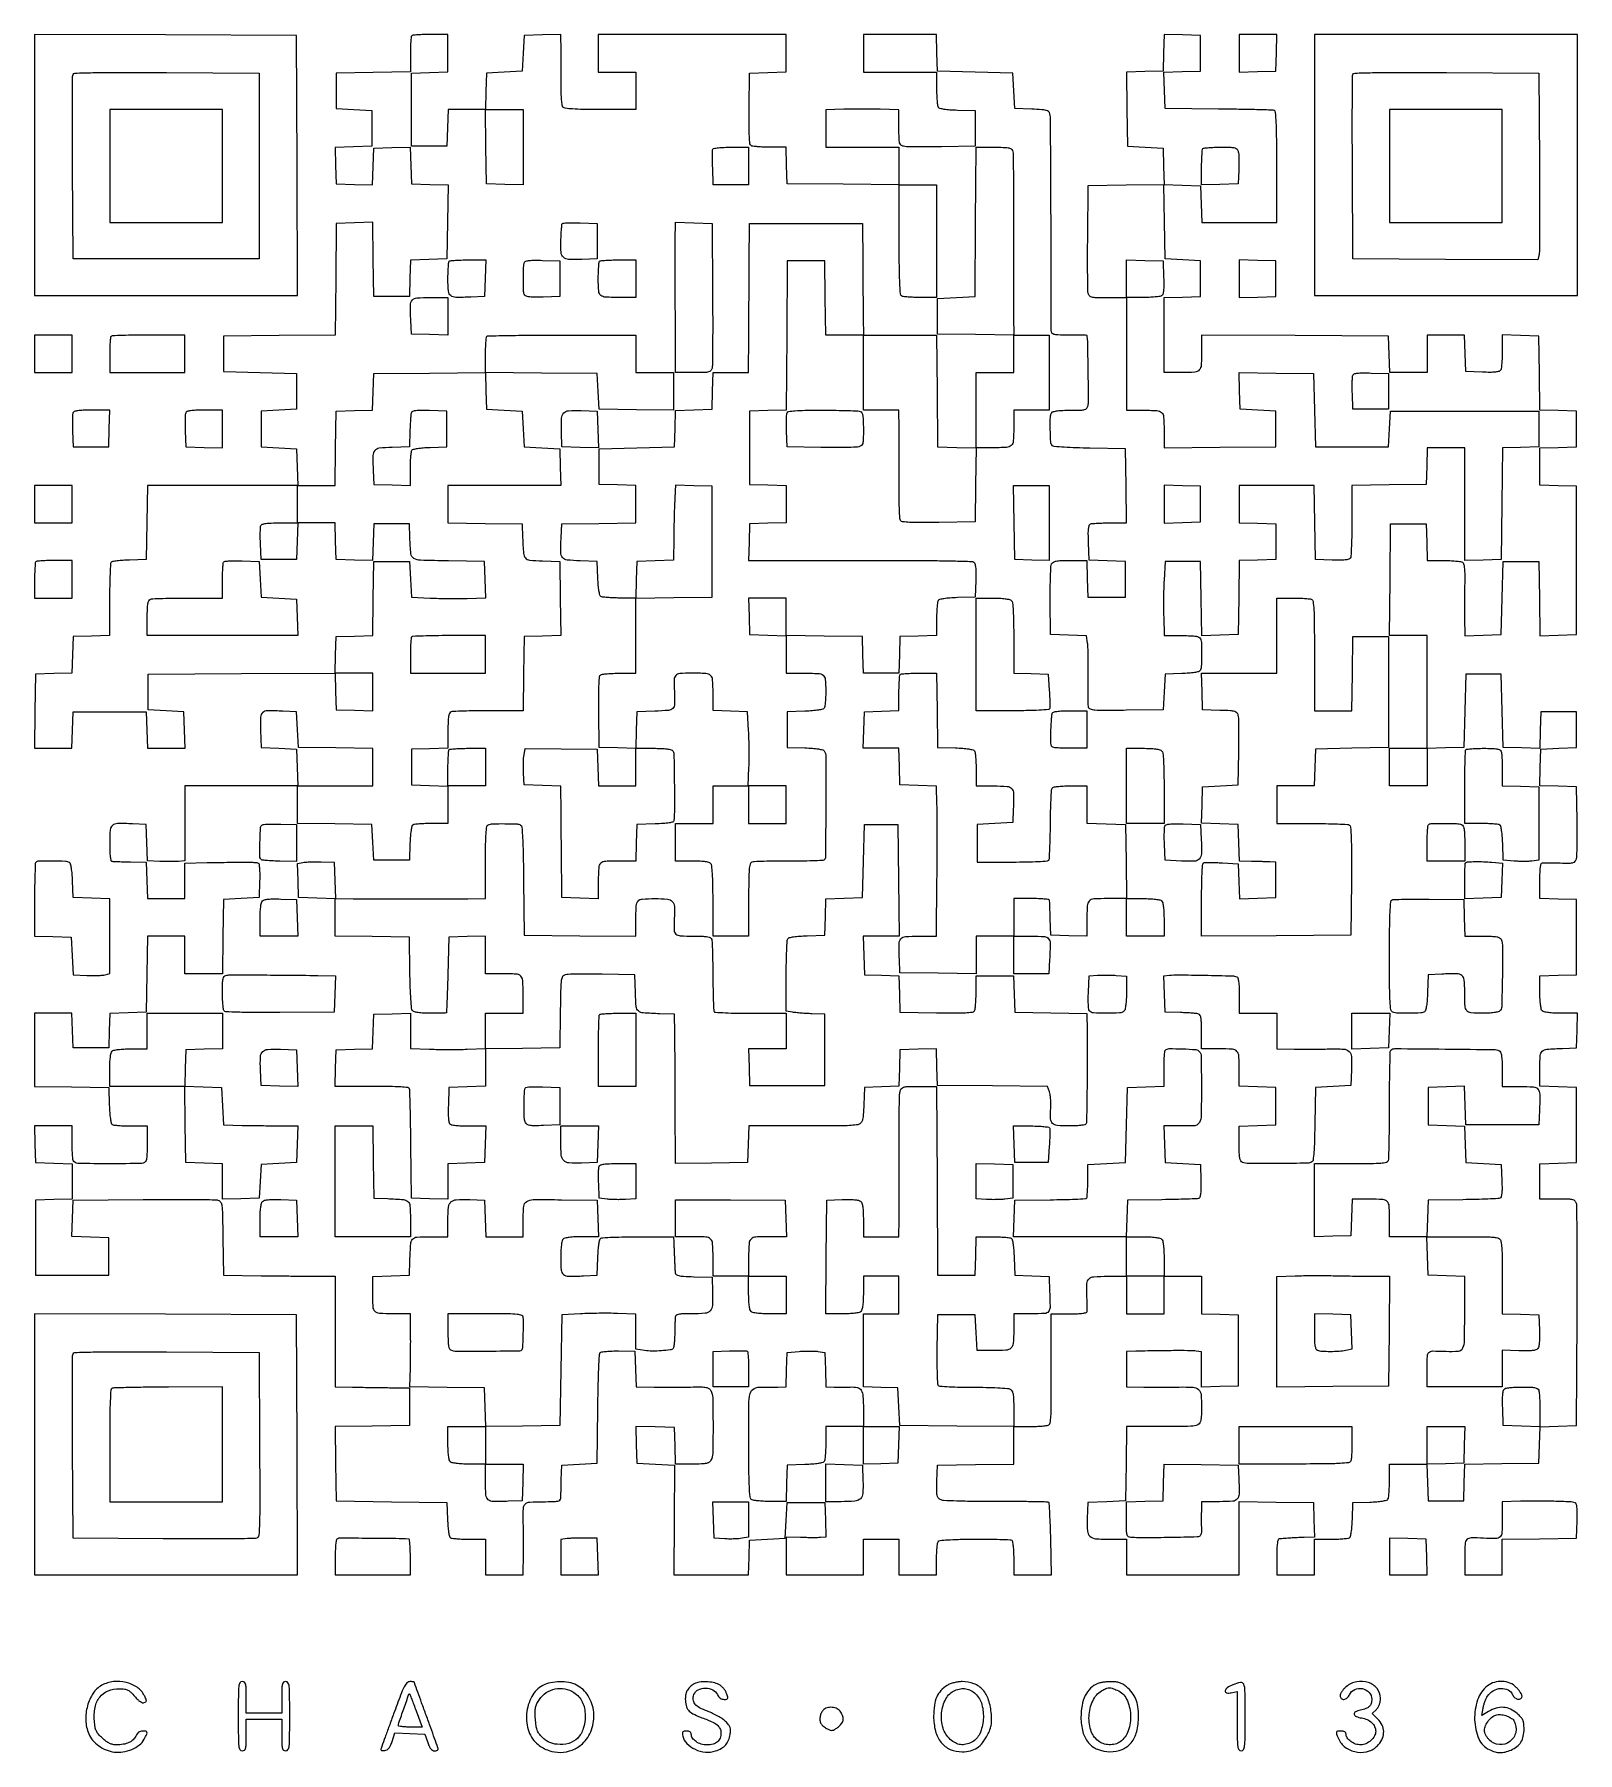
# Model space of a CAD drawing. Extents: x 156 to 936, y 100 to 969.
import ezdxf

# ---------------------------------------------------------------- set-up
doc = ezdxf.new("R2010")
doc.units = 0

msp = doc.modelspace()

# ---------------------------------------------------------------- linework, layer by layer
for points in [[(346.666667, 968.333333, 0.174642), (346.400825, 967.768066, 0.005895), (346.195833, 965.27419, 0.0105), (346.048335, 962.28013, 0.007056), (346, 958.855399), (346, 950.044131), (327.25, 949.772065), (308.5, 949.5), (308.5, 940.5), (308.5, 931.5), (317.5, 931), (326.5, 930.5), (326.5, 921.5), (326.5, 912.5), (317.212977, 912.211984), (307.925954, 911.923969), (308.212977, 902.711984), (308.5, 893.5), (317.711984, 893.212977), (326.923969, 892.925954), (327.211984, 902.212977), (327.5, 911.5), (336.711984, 911.787023), (345.923969, 912.074046), (346.211984, 902.787023), (346.5, 893.5), (355.771926, 893.212184), (365.043852, 892.924368), (364.771926, 874.212184), (364.5, 855.5), (355.287036, 855.212964), (346.074071, 854.925929), (345.787036, 845.712964), (345.5, 836.5), (336.5, 836.5), (327.5, 836.5), (327.227798, 855.287232), (326.955596, 874.074464), (317.727798, 873.787232), (308.5, 873.5), (308.234453, 845.265547), (307.968906, 817.031094), (279.734453, 816.765547), (251.5, 816.5), (251.5, 807.5), (251.5, 798.5), (270, 798), (288.5, 797.5), (288.5, 788.5), (288.5, 779.5), (279.5, 779), (270.5, 778.5), (270.5, 769.5), (270.5, 760.5), (279.5, 760), (288.5, 759.5), (288.787526, 750.25), (289.075052, 741), (251.059591, 741), (213.044131, 741), (212.772065, 722.25), (212.5, 703.5), (204.005609, 703.205609, 0.008279), (200.694214, 703.035917, 0.011972), (197.776348, 702.767598, 0.007724), (195.368688, 702.450158, 0.161087), (194.727907, 702.127907, 0.185934), (194.411795, 701.415706, 0.002224), (194.175893, 696.247513, 0.006309), (194.003699, 690.217214, 0.004038), (193.948677, 683.209512), (193.952756, 665.074426), (184.726378, 664.787213), (175.5, 664.5), (175.212964, 655.287036), (174.925929, 646.074071), (165.712964, 645.787036), (156.5, 645.5), (156.227935, 626.75), (155.955869, 608), (165.440409, 608), (174.924948, 608), (175.212474, 617.25), (175.5, 626.5), (194, 626.5), (212.5, 626.5), (212.787526, 617.25), (213.075052, 608), (222.575052, 608), (232.075052, 608), (231.787526, 617.25), (231.5, 626.5), (222.5, 627), (213.5, 627.5), (213.5, 636.5), (213.5, 645.5), (260.712345, 645.759768), (307.92469, 646.019536), (308.212345, 636.759768), (308.5, 627.5), (317.75, 627.212474), (327, 626.924948), (327, 636.462474), (327, 646), (317.462474, 646), (307.924948, 646), (308.212474, 655.25), (308.5, 664.5), (317.728072, 664.787236), (326.956143, 665.074471), (327.228072, 683.787236), (327.5, 702.5), (336.5, 702.5), (345.5, 702.5), (346, 693.5), (346.5, 684.5), (356, 684, 0.006723), (360.310071, 683.831229, 0.004021), (365.437316, 683.740722, 0.004025), (370.544325, 683.732758, 0.006975), (374.786606, 683.819479), (384.073213, 684.138958), (383.786606, 693.319479), (383.5, 702.5), (365.263403, 702.772507, -0.003798), (351.036086, 703.093201, -0.12848), (347.813785, 704.039675, -0.236188), (346.314503, 706.4012, -0.016371), (345.754332, 714.5), (345.5, 721.5), (336.5, 721.5), (327.5, 721.5), (327.211984, 712.212977), (326.923969, 702.925954), (317.711984, 703.212977), (308.5, 703.5), (308.212474, 712.75), (307.924948, 722), (298.462474, 722), (289, 722), (289, 731.5), (289, 741), (298.477935, 741), (307.955869, 741), (308.227935, 759.75), (308.5, 778.5), (317.712964, 778.787036), (326.925929, 779.074071), (327.212964, 788.287036), (327.5, 797.5), (355.712269, 797.765509), (383.924538, 798.031018), (384.212269, 788.765509), (384.5, 779.5), (393.5, 779), (402.5, 778.5), (403, 769.5), (403.5, 760.5), (412.5, 760), (421.5, 759.5), (421.787526, 750.25), (422.075052, 741), (393.537526, 741), (365, 741), (365, 731.522065), (365, 722.044131), (383.75, 721.772065), (402.5, 721.5), (402.754332, 714.5, 0.009206), (403.18527, 706.633677, 0.159803), (404.149036, 704.289491, 0.195196), (406.253839, 703.198354, 0.014923), (412.759315, 702.788797), (421.5, 702.5), (421.771926, 683.787816), (422.043852, 665.075632), (412.771926, 664.787816), (403.5, 664.5), (403.227935, 645.75), (402.955869, 627), (385.559722, 627, 0.003248), (378.77937, 626.955951, 0.004745), (372.809043, 626.821697, 0.002401), (367.755256, 626.635765, 0.081387), (366.581787, 626.393011, 0.192061), (365.783328, 625.655249, 0.070053), (365.311792, 624.160133, 0.03465), (365.063076, 621.587052, 0.006773), (365, 616.930537), (365, 608.075052), (355.75, 607.787526), (346.5, 607.5), (346.5, 598.5), (346.5, 589.5), (355.75, 589.212474), (365, 588.924948), (365, 579.462474), (365, 570), (356.75, 569.984687, 0.008579), (353.502124, 569.922928, 0.011582), (350.569165, 569.748704, 0.008725), (348.145071, 569.505619, 0.112667), (347.293967, 569.202843, 0.192561), (346.763838, 568.466763, 0.02067), (346.333008, 566.36687, 0.020911), (345.994333, 563.539342, 0.010674), (345.793967, 559.968156), (345.5, 551.5), (336.5, 551.5), (327.5, 551.5), (327, 560.5), (326.5, 569.5), (307.75, 569.772065), (289, 570.044131), (289, 579.522065), (289, 589), (308, 589), (327, 589), (327, 598.477935), (327, 607.955869), (308.25, 608.227935), (289.5, 608.5), (289, 617.5), (288.5, 626.5), (281.520917, 626.800912, 0.011928), (273.817355, 626.949111, 0.176334), (271.321246, 626.027485, 0.210428), (270.229016, 623.784833, 0.017872), (270.211486, 617.221282), (270.5, 608.5), (279.5, 608), (288.5, 607.5), (288.787526, 598.25), (289.075052, 589), (260.537526, 589), (232, 589), (232, 570.063358), (232, 551.126717), (228.75, 550.813358, -0.018483), (227.083911, 550.714679, -0.006087), (224.629448, 550.690078, -0.006053), (221.903671, 550.728943, -0.006823), (219.286418, 550.833715), (213.072836, 551.16743), (212.786418, 560.333715), (212.5, 569.5), (205.520917, 569.800912, 0.012322), (197.88044, 569.941866, 0.176722), (195.372662, 569.009281, 0.202101), (194.227183, 566.732324, 0.01682), (194, 559.980948, 0.007501), (194.063495, 555.748952, 0.026531), (194.28887, 553.041639, 0.039084), (194.656746, 551.350809, 0.298928), (195.25, 550.853659, 0.020018), (196.083221, 550.789782, 0.00133), (198.482812, 550.708591, 0.001919), (201.344678, 550.630374, 0.001434), (204.5, 550.565311), (212.5, 550.423305), (212.787526, 541.211652), (213.075052, 532), (222.537526, 532), (232, 532), (232, 541), (232, 550), (243.25, 550.1825, -0.000082), (248.055009, 550.259664, -0.000067), (253.190969, 550.340617, -0.000067), (257.913478, 550.413785, -0.000178), (261.293725, 550.464494, -0.008617), (263.96875, 550.457566, -0.011642), (266.385359, 550.353327, -0.008766), (268.383708, 550.185225, -0.113514), (269.086822, 549.946341, -0.224549), (269.484623, 549.333103, -0.013912), (269.719889, 547.118989, -0.017759), (269.840093, 544.293953, -0.010458), (269.793098, 540.914347), (269.5, 532.5), (260.5, 532), (251.5, 531.5), (251.227935, 512.75), (250.955869, 494), (241.477935, 494), (232, 494), (232, 503.5), (232, 513), (222.521593, 513), (213.043186, 513), (212.771593, 493.75), (212.5, 474.5), (203.288393, 474.212982), (194.076786, 473.925964), (193.788393, 465.212982), (193.5, 456.5), (184.5, 456.5), (175.5, 456.5), (175.211067, 465.25), (174.922134, 474), (165.461067, 474), (156, 474), (156, 455.522065), (156, 437.044131), (174.75, 436.772065), (193.5, 436.5), (193.792098, 427.532999, 0.009786), (193.991711, 423.707636, 0.020298), (194.326695, 420.737125, 0.020215), (194.75425, 418.552989, 0.195149), (195.292098, 417.798312, 0.112618), (196.144238, 417.495093, 0.008743), (198.568616, 417.251635, 0.011595), (201.501991, 417.077158, 0.008591), (204.75, 417.015313), (213, 417), (213, 409.081787, -0.006883), (212.956705, 405.936708, -0.008746), (212.826033, 403.036198, -0.007109), (212.640185, 400.618819, -0.068975), (212.40777, 399.620249, -0.305112), (210.164623, 398.045419, -0.004957), (194, 397.885147, -0.004957), (177.835377, 398.045419, -0.305112), (175.59223, 399.620249, -0.068975), (175.359815, 400.618819, -0.007109), (175.173967, 403.036198, -0.008746), (175.043295, 405.936708, -0.006883), (175, 409.081787), (175, 417), (165.462474, 417), (155.924948, 417), (156.212474, 407.75), (156.5, 398.5), (165.75, 398.212474), (175, 397.924948), (175, 389), (175, 380.075052), (165.75, 379.787526), (156.5, 379.5), (156.5, 360.5), (156.5, 341.5), (175, 341.5), (193.5, 341.5), (193.5, 351), (193.5, 360.5), (184.212977, 360.788016), (174.925954, 361.076031), (175.212977, 370.288016), (175.5, 379.5), (211, 379.768346, -0.001442), (224.766368, 379.832694, -0.002194), (236.726345, 379.801628, -0.000791), (247.030679, 379.713344, -0.056106), (248.727984, 379.504819, -0.203014), (250.024639, 378.549601, -0.101917), (250.70009, 376.591426, -0.026967), (251.009402, 372.480732, -0.001666), (251.227984, 360.236474), (251.5, 341.5), (270.5, 341.280494, 0.000352), (278.452664, 341.194222, 0.000323), (286.635938, 341.11651, 0.000323), (293.936743, 341.056617, 0.001065), (298.75, 341.030494), (308, 341), (308, 313), (308, 285), (316.75, 284.896741, -0.000251), (320.818213, 284.846692, -0.000132), (325.867188, 284.780709, -0.000132), (331.034694, 284.710448, -0.000203), (335.5, 284.646741), (345.5, 284.5), (345.5, 275), (345.5, 265.5), (326.728016, 265.227854), (307.956032, 264.955708), (308.228016, 246.227854), (308.5, 227.5), (336.5, 227), (364.5, 226.5), (364.793967, 218.031844, 0.010674), (364.994333, 214.460658, 0.020911), (365.333008, 211.63313, 0.02067), (365.763838, 209.533237, 0.192561), (366.293967, 208.797157, 0.112667), (367.145071, 208.494381, 0.008725), (369.569165, 208.251296, 0.011582), (372.502124, 208.077072, 0.008579), (375.75, 208.015313), (384, 208), (384, 199), (384, 190), (393.5, 190), (403, 190), (403.112217, 200.75, 0.001736), (403.143863, 205.293161, 0.001509), (403.146125, 210.054607, 0.001518), (403.122087, 214.364557, 0.004466), (403.070066, 217.329512, -0.016972), (403.116806, 223.590176, -0.192478), (404.111084, 225.806452, -0.179652), (406.393138, 226.807192, -0.014441), (413.067388, 227, 0.005225), (418.166083, 227.053287, 0.042888), (420.475439, 227.30046, 0.125156), (421.604343, 227.833811, 0.2158), (422.052954, 228.75, 0.000721), (422.083895, 229.823683, 0.000087), (422.148235, 232.189063, 0.000103), (422.223627, 235.000094, 0.000085), (422.302954, 238), (422.5, 245.5), (431.5, 246), (440.5, 246.5), (440.766466, 273.966466, -0.003055), (440.93695, 284.748526, -0.005162), (441.228301, 293.781078, -0.00157), (441.580595, 301.482959, -0.186247), (441.976585, 302.376585, -0.163309), (442.717622, 302.745245, -0.011197), (445.078193, 303.019079, -0.015047), (447.965753, 303.201242, -0.010688), (451.210119, 303.238668), (459.5, 303.157097), (459.787526, 294.078548), (460.075052, 285), (469.287526, 284.906082, 0.002281), (473.478571, 284.882476, 0.001343), (478.488258, 284.890566, 0.001343), (483.494142, 284.92554, 0.002296), (487.672502, 284.985146, -0.005467), (493.060703, 285.027831, -0.043688), (495.533309, 284.803865, -0.105162), (496.949187, 284.22648, -0.121249), (497.922502, 283.144806, -0.118734), (498.851863, 279.5801, -0.004368), (498.991433, 265.535136, -0.004351), (498.886044, 251.48572, -0.11936), (497.964816, 247.934259, -0.124845), (497.035635, 246.91623, -0.095527), (495.637562, 246.33809, -0.043663), (493.254746, 246.064385, -0.006774), (488.502342, 246), (480.075052, 246), (479.787526, 255.25), (479.5, 264.5), (469.711989, 264.78667), (459.923978, 265.073341), (460.211989, 255.78667), (460.5, 246.5), (470, 246), (479.5, 245.5), (479.336547, 217.75), (479.173095, 190), (498.047614, 190), (516.922134, 190), (517.211067, 198.75), (517.5, 207.5), (526.5, 208), (535.5, 208.5), (536, 217.5), (536.5, 226.5), (546, 226.5), (555.5, 226.5), (555.788933, 217.75), (556.077866, 209), (553.288933, 208.844005, -0.011673), (551.759812, 208.794244, -0.002714), (549.189562, 208.784587, -0.002799), (546.230203, 208.806102, -0.00274), (543.25, 208.860787), (536, 209.033563), (536, 199.516782), (536, 190), (555.5, 190), (575, 190), (575, 199), (575, 208), (584, 208), (593, 208), (593, 199), (593, 190), (602.5, 190), (612, 190), (612.015313, 197.75, -0.00929), (612.078179, 200.807951, -0.01233), (612.255552, 203.584596, -0.009703), (612.503775, 205.877069, -0.11011), (612.811646, 206.729477, -0.22452), (613.785829, 207.344521, -0.012533), (617.450972, 207.698822, -0.01292), (622.850637, 207.944493, -0.00364), (631.280009, 208.048583, -0.003343), (638.132302, 208.037494, -0.00512), (644.07024, 207.927372, -0.001943), (649.157801, 207.761103, -0.129979), (649.983676, 207.510089, -0.217924), (650.385658, 206.907221, -0.011837), (650.701455, 204.586938, -0.016662), (650.926262, 201.720885, -0.01124), (651, 198.440983), (651, 190), (660.589464, 190), (670.178929, 190), (669.74334, 208.012791, 0.002823), (669.536153, 214.957962, 0.004488), (669.271975, 220.898055, 0.001167), (668.983721, 226.062863, 0.183859), (668.750371, 226.582962, 0.193548), (668.219122, 226.809471, 0.000591), (660.670565, 226.956534, 0.003229), (652.098715, 227.058036, 0.001999), (642.027354, 227.071991, -0.002943), (630.799254, 227.108755, -0.006469), (622.214923, 227.298484, -0.004155), (615.587532, 227.585933, -0.11038), (613.891327, 228.05816, -0.116988), (612.848096, 228.981137, -0.108872), (612.296297, 230.298453, -0.047384), (612.103737, 232.555997, -0.006429), (612.210468, 237.306341), (612.5, 245.5), (631.75, 245.771593), (651, 246.043186), (651, 255.521593), (651, 265), (659.25, 265.015313, 0.009207), (662.504508, 265.081292, 0.012241), (665.458031, 265.268104, 0.009592), (667.896816, 265.529636, 0.11026), (668.798615, 265.854376, 0.220203), (669.458979, 266.880049, 0.018144), (669.791871, 270.12415, 0.014868), (669.974531, 275.162258, 0.003503), (669.970327, 283.589063, -0.0008), (669.927455, 290.850982, -0.000636), (669.903698, 298.690225, -0.000643), (669.900274, 305.955231, -0.001617), (669.921712, 311.25), (670, 322), (679, 322, 0.007421), (683.250429, 322.063088, 0.026657), (685.953489, 322.287917, 0.039823), (687.631055, 322.655822, 0.304833), (688.115023, 323.25, 0.023576), (688.150362, 324.041531, 0.002319), (688.13669, 325.949894, 0.002927), (688.096509, 328.225591, 0.002316), (688.027262, 330.685808, -0.016654), (688.030833, 337.378652, -0.192941), (689.067865, 339.732171, -0.181203), (691.475423, 340.795931, -0.014384), (698.567388, 341), (708, 341), (708, 331.5), (708, 322), (717.5, 322), (727, 322), (727, 331.5), (727, 341), (736.5, 341), (746, 341), (746, 331.537526), (746, 322.075052), (755.25, 321.787526), (764.5, 321.5), (764.5, 303.5), (764.5, 285.5), (755.25, 285.212474), (746, 284.924948), (746, 293.848975), (746, 302.773001), (743.25, 303.153287, 0.031661), (740.518653, 303.356088, 0.003179), (733.979502, 303.385228, 0.00325), (725.032984, 303.310064, 0.00129), (712.75, 303.09531), (708, 303), (708, 294), (708, 285), (716.75, 284.906082, 0.002418), (720.762235, 284.882421, 0.001368), (725.62411, 284.890566, 0.001366), (730.526104, 284.925579, 0.002246), (734.672502, 284.985146, -0.018785), (741.663365, 284.854338, -0.172549), (744.418594, 283.695911, -0.187123), (745.705564, 281.105428, -0.022785), (746, 274.647529, -0.027723), (745.640404, 268.16701, -0.255934), (744.08105, 265.945274, -0.111118), (740.600141, 265.106774, -0.003764), (726.415076, 265), (708.044131, 265), (707.772065, 246.25), (707.5, 227.5), (698, 227), (688.5, 226.5), (688.203802, 218.520365, 0.025208), (688.288689, 212.139667, 0.193772), (689.555377, 209.493873, 0.168774), (692.405548, 208.264937, 0.018176), (699.69113, 208), (708, 208), (708, 199), (708, 190), (736.5, 190), (765, 190), (765, 208.522065), (765, 227.044131), (783.75, 226.772065), (802.5, 226.5), (802.788933, 217.75), (803.077866, 209), (797.788933, 208.881528, 0.004203), (794.305967, 208.774211, 0.005006), (791.022835, 208.612484, 0.005379), (787.986658, 208.399633, 0.007292), (785.25, 208.13795, 0.300638), (784.656366, 207.643997, 0.039211), (784.288554, 205.954255, 0.026529), (784.063364, 203.244157, 0.007464), (784, 199), (784, 190), (793.5, 190), (803, 190), (803, 199), (803, 208), (811.25, 208.015313, 0.008579), (814.497876, 208.077072, 0.011582), (817.430835, 208.251296, 0.008725), (819.854929, 208.494381, 0.112667), (820.706033, 208.797157, 0.192561), (821.236162, 209.533237, 0.02067), (821.666992, 211.63313, 0.020911), (822.005667, 214.460658, 0.010674), (822.206033, 218.031844), (822.5, 226.5), (830.968156, 226.793967, 0.010674), (834.539342, 226.994333, 0.020911), (837.36687, 227.333008, 0.02067), (839.466763, 227.763838, 0.192561), (840.202843, 228.293967, 0.112667), (840.505619, 229.145071, 0.008725), (840.748704, 231.569165, 0.011582), (840.922928, 234.502124, 0.008579), (840.984687, 237.75), (841, 246), (850.462474, 246), (859.924948, 246), (860.212474, 236.75), (860.5, 227.5), (869.5, 227.5), (878.5, 227.5), (878.787236, 236.728072), (879.074471, 245.956143), (897.787236, 246.228072), (916.5, 246.5), (916.787036, 255.712964), (917.074071, 264.925929), (926.287036, 265.212964), (935.5, 265.5), (935.776595, 320.5, 0.000947), (935.843216, 341.744487, 0.001486), (935.811656, 360.004687, 0.000367), (935.724867, 375.978117, 0.058002), (935.507543, 377.75, 0.122598), (934.851723, 379.003904, 0.154459), (933.732885, 379.672178, 0.053321), (931.54844, 379.94753, 0.004712), (925.980948, 380), (917, 380), (917, 388.962474), (917, 397.924948), (926.25, 398.212474), (935.5, 398.5), (935.5, 417.5), (935.5, 436.5), (926.25, 436.787526), (917, 437.075052), (917, 446.018474, -0.014194), (917.190094, 452.713321, -0.199365), (918.215838, 454.834916, -0.165063), (920.527107, 455.811311, -0.009054), (928.5, 456.245668), (935.5, 456.5), (935.788933, 465.25), (936.077866, 474), (927.738933, 474, -0.011007), (924.191211, 474.078112, -0.020282), (921.315326, 474.321952, -0.021049), (919.141383, 474.688939, -0.145022), (918.2, 475.2, -0.144682), (917.689961, 476.138013, -0.021131), (917.322617, 478.298731, -0.02038), (917.078344, 481.152513, -0.011159), (917, 484.662474), (917, 492.924948), (926.25, 493.212474), (935.5, 493.5), (935.5, 512.5), (935.5, 531.5), (926.25, 531.787526), (917, 532.075052), (917, 541.037526, -0.00744), (917.063008, 545.271671, -0.02682), (917.287754, 547.96063, -0.04033), (917.655897, 549.625425, -0.306589), (918.25, 550.103467, -0.021515), (919.076863, 550.136195, -0.001507), (921.397508, 550.121163, -0.002134), (924.165553, 550.083074, -0.001605), (927.209602, 550.018417, 0.005646), (932.010131, 549.955262, 0.063929), (933.891915, 550.19329, 0.171243), (934.879098, 550.858136, 0.099633), (935.494778, 552.16495, 0.053713), (935.711545, 553.768641, 0.003003), (935.817507, 558.807829, 0.004598), (935.852496, 564.817956, 0.00335), (935.785177, 571.5), (935.5, 588.5), (926.212977, 588.788016), (916.925954, 589.076031), (917.212977, 598.288016), (917.5, 607.5), (926.5, 608), (935.5, 608.5), (935.5, 617.5), (935.5, 626.5), (926.5, 626.5), (917.5, 626.5), (917.211984, 617.212977), (916.923969, 607.925954), (907.711984, 608.212977), (898.5, 608.5), (898, 627), (897.5, 645.5), (888.5, 645.5), (879.5, 645.5), (879, 627), (878.5, 608.5), (869.25, 608.212474), (860, 607.924948), (860, 636.462474), (860, 665), (850.484427, 665), (840.968853, 665), (841.234427, 693.25), (841.5, 721.5), (850.5, 721.5), (859.5, 721.5), (859.787526, 712.25), (860.075052, 703), (868.287526, 702.984687, -0.00935), (871.528724, 702.918025, -0.012388), (874.473433, 702.72919, -0.009786), (876.9046, 702.464648, -0.109735), (877.813523, 702.136411, -0.187083), (878.427377, 701.304599, -0.036226), (878.793234, 699.437012, -0.025722), (878.989874, 696.616033, -0.008179), (878.99747, 692.401724, 0.001764), (878.95249, 688.322924, 0.001002), (878.92536, 683.386671, 0.001), (878.91794, 678.413774, 0.001651), (878.933947, 674.212474), (879, 664.924948), (888.25, 665.212474), (897.5, 665.5), (898, 684), (898.5, 702.5), (907.5, 702.5), (916.5, 702.5), (916.772202, 683.712768), (917.044404, 664.925536), (926.272202, 665.212768), (935.5, 665.5), (935.5, 703), (935.5, 740.5), (926.25, 740.787526), (917, 741.075052), (917, 750.5), (917, 759.924948), (926.25, 760.212474), (935.5, 760.5), (935.5, 769.5), (935.5, 778.5), (926.271928, 778.787236), (917.043857, 779.074471), (916.771928, 797.787236), (916.5, 816.5), (907.25, 816.787526), (898, 817.075052), (897.984687, 808.787526, -0.009129), (897.918962, 805.519034, -0.01216), (897.732898, 802.554613, -0.009485), (897.472502, 800.106611, -0.110544), (897.149034, 799.206902, -0.187221), (896.340297, 798.610638, -0.039341), (894.5815, 798.278749, -0.027159), (891.914541, 798.135766, -0.008519), (887.914347, 798.206902), (879.5, 798.5), (879.212474, 807.75), (878.924948, 817), (869.462474, 817), (860, 817), (860, 807.5), (860, 798), (850.537526, 798), (841.075052, 798), (840.787526, 807.25), (840.5, 816.5), (793.25, 816.759792), (746, 817.019583), (745.986345, 809.759792, -0.010904), (745.798959, 801.850673, -0.16761), (744.807814, 799.351976, -0.20114), (742.553686, 798.22377, -0.016769), (735.883369, 798), (727, 798), (727, 816.962474), (727, 835.924948), (736.25, 836.212474), (745.5, 836.5), (745.5, 845.5), (745.5, 854.5), (736.5, 855), (727.5, 855.5), (727.227796, 874.28782), (726.955591, 893.075639), (736.227796, 892.78782), (745.5, 892.5), (745.787526, 883.25), (746.075052, 874), (765.037526, 874), (784, 874), (784, 902.031385, 0.001897), (783.945809, 916.311285, 0.009349), (783.734154, 924.361077, 0.008049), (783.412431, 929.621624, 0.289507), (782.715988, 930.555491, 0.084681), (781.697558, 930.759232, 0.000764), (773.887896, 930.969832, 0.002594), (764.894491, 931.151919, 0.00167), (754.465988, 931.274106), (727.5, 931.5), (727.212977, 940.711984), (726.925954, 949.923969), (736.212977, 950.211984), (745.5, 950.5), (745.5, 959.5), (745.5, 968.5), (736.288016, 968.787023), (727.076031, 969.074046), (726.788016, 959.787023), (726.5, 950.5), (717.228074, 950.212184), (707.956148, 949.924368), (708.228074, 931.212184), (708.5, 912.5), (717.5, 912), (726.5, 911.5), (726.787238, 902.271723), (727.074477, 893.043446), (707.787238, 892.771723), (688.5, 892.5), (688.251483, 866.5, 0.001931), (688.193799, 856.374191, 0.00284), (688.228004, 847.476562, 0.001331), (688.320283, 839.904165, 0.052862), (688.520535, 838.25, 0.128266), (689.177478, 836.99193, 0.15448), (690.324756, 836.322977, 0.051095), (692.596751, 836.050763, 0.004286), (698.519052, 836), (708, 836), (708, 807.5), (708, 779), (715.918213, 779, -0.01142), (723.400983, 778.829067, -0.175394), (725.747909, 777.856288, -0.195363), (726.800668, 775.647306, -0.014719), (727, 768.877438), (727, 759.968853), (755.25, 760.234427), (783.5, 760.5), (783.5, 769.5), (783.5, 778.5), (774.5, 779), (765.5, 779.5), (765.21218, 788.772204), (764.924361, 798.044409), (783.71218, 797.772204), (802.5, 797.5), (803, 779), (803.5, 760.5), (822, 760.5), (840.5, 760.5), (841, 769.5), (841.5, 778.5), (879, 778.5), (916.5, 778.5), (916.5, 769.5), (916.5, 760.5), (907.26551, 760.212679), (898.03102, 759.925359), (897.76551, 731.712679), (897.5, 703.5), (888.25, 703.212474), (879, 702.924948), (879, 731.462474), (879, 760), (869.537526, 760), (860.075052, 760), (859.787526, 750.75), (859.5, 741.5), (840.75, 741.227935), (822, 740.955869), (821.984687, 723.227935, -0.004309), (821.919378, 716.340749, -0.006451), (821.732898, 710.327733, -0.003005), (821.47837, 705.232806, -0.128044), (821.149034, 704.206902, -0.187221), (820.340297, 703.610638, -0.039341), (818.5815, 703.278749, -0.027159), (815.914541, 703.135766, -0.008519), (811.914347, 703.206902), (803.5, 703.5), (803.227935, 722.25), (802.955869, 741), (783.977935, 741), (765, 741), (765, 731.537526), (765, 722.075052), (774.25, 721.787526), (783.5, 721.5), (783.5, 712.5), (783.5, 703.5), (774.271928, 703.212764), (765.043857, 702.925529), (764.771928, 684.212764), (764.5, 665.5), (755.272202, 665.212768), (746.044404, 664.925536), (745.772202, 683.712768), (745.5, 702.5), (736.5, 702.5), (727.5, 702.5), (727, 693, 0.006705), (726.831176, 688.692462, 0.004022), (726.74047, 683.573437, 0.004027), (726.732216, 678.478127, 0.007), (726.81862, 674.25), (727.13724, 665), (735.961631, 665, -0.006808), (740.599764, 664.936841, -0.034748), (743.165131, 664.687991, -0.070197), (744.656392, 664.216322, -0.191774), (745.393011, 663.418213, -0.084327), (745.913249, 660.827218, -0.010423), (745.965583, 655.045558, -0.008313), (745.798943, 649.183397, -0.131024), (745.202843, 647.293967, -0.192561), (744.466763, 646.763838, -0.02067), (742.36687, 646.333008, -0.020911), (739.539342, 645.994333, -0.010674), (735.968156, 645.793967), (727.5, 645.5), (727, 636.5), (726.5, 627.5), (707.872284, 627.228384, -0.001989), (696.627294, 627.10916, -0.02133), (692.069929, 627.273428, -0.059398), (689.74773, 627.73773, -0.264486), (688.8474, 628.728384, -0.049649), (688.698099, 629.952967, -0.002554), (688.630238, 633.945213, -0.004043), (688.612165, 638.699572, -0.002921), (688.665848, 644, 0.003919), (688.710094, 649.440897, 0.00453), (688.66465, 654.625232, 0.004065), (688.550736, 659.013362, 0.026429), (688.358991, 661.213556), (687.836519, 664.927112), (678.740309, 665.213556), (669.6441, 665.5), (669.479593, 682.5, -0.004894), (669.480327, 689.140358, -0.00703), (669.621217, 695.020313, -0.00405), (669.848958, 699.955313, -0.103022), (670.192727, 701.25, -0.149174), (671.04772, 702.147734, -0.082112), (672.485173, 702.67205, -0.039376), (674.928293, 702.934933, -0.00712), (679.497658, 703), (687.924948, 703), (688.212474, 693.75), (688.5, 684.5), (698, 684.5), (707.5, 684.5), (707.5, 693.5), (707.5, 702.5), (698.320027, 702.786599), (689.140054, 703.073198), (688.820027, 712.028187, -0.00705), (688.724258, 716.45684, -0.028515), (688.85783, 719.153405, -0.047484), (689.196284, 720.811077, -0.231459), (689.831787, 721.491587, -0.072882), (690.732299, 721.692174, -0.00542), (693.251694, 721.850654, -0.007427), (696.273981, 721.962914, -0.005569), (699.603853, 722), (708.044131, 722), (707.772065, 740.75), (707.5, 759.5), (689.526014, 759.773986, -0.004911), (682.567874, 759.948421, -0.007547), (676.549927, 760.249448, -0.003194), (671.445373, 760.614855, -0.178755), (670.592168, 761.007832, -0.183581), (669.759379, 762.861318, -0.010389), (669.513941, 769.252338, -0.011274), (669.545352, 775.61093, -0.156545), (670.297344, 777.75, -0.171315), (671.143523, 778.307825, -0.027501), (673.116766, 778.684272, -0.023359), (675.888597, 778.925506, -0.010026), (679.603393, 779, 0.005103), (684.85587, 779.053611, 0.060621), (686.867244, 779.340152, 0.16682), (687.913867, 780.045782, 0.100612), (688.566618, 781.409406, 0.064282), (688.853586, 783.840057, 0.000861), (688.663018, 798.975518, 0.000985), (688.418732, 813.978246, 0.055141), (688.060807, 816.75, 0.337384), (687.935048, 816.851991, 0.000763), (685.374112, 816.926563, 0.004294), (682.455183, 816.982018, 0.002602), (679, 817, -0.004118), (673.294828, 817.046993, -0.056763), (671.248131, 817.314317, -0.194207), (670.317441, 817.988514, -0.133582), (669.934601, 819.25, -0.006874), (669.907875, 820.995485, -0.000045), (669.885318, 836.314513, -0.00018), (669.867426, 853.826522, -0.000115), (669.858663, 874.182385, 0.000941), (669.816296, 894.522993, 0.001483), (669.695262, 911.985703, 0.000348), (669.533178, 927.287261, 0.061199), (669.317204, 928.895011, 0.145917), (668.650826, 929.992793, 0.122606), (667.446495, 930.637405, 0.047712), (665.170434, 930.986285, 0.005878), (660.143142, 931.212626), (651.5, 931.5), (651, 940.5), (650.5, 949.5), (631.5, 950), (612.5, 950.5), (612.212474, 959.75), (611.924948, 969), (593.462474, 969), (575, 969), (575, 959.5), (575, 950), (593.5, 950), (612, 950), (612.015313, 941.75, 0.008591), (612.077158, 938.501991, 0.011595), (612.251635, 935.568616, 0.008743), (612.495093, 933.144238, 0.112618), (612.798312, 932.292098, 0.195149), (613.552989, 931.75425, 0.020215), (615.737125, 931.326695, 0.020298), (618.707636, 930.991711, 0.009786), (622.532999, 930.792098), (631.5, 930.5), (631.5, 921.5), (631.5, 912.5), (614.5, 912.214823, -0.003227), (607.824029, 912.145932, -0.00446), (601.832812, 912.176222, -0.002845), (596.805286, 912.275104, -0.054093), (595.25, 912.483876, -0.121683), (593.996793, 913.142198, -0.154098), (593.328662, 914.258987, -0.053606), (593.052777, 916.432778, -0.004782), (593, 921.950432), (593, 930.86276), (583.544489, 931.18138, 0.005259), (579.268416, 931.280454, 0.003193), (574.209716, 931.312121, 0.003199), (569.190064, 931.279366, 0.005637), (565.044489, 931.179031), (556, 930.858062), (556, 921.429031), (556, 912), (574.5, 912), (593, 912), (593, 902.484427), (593, 892.968853), (564.75, 893.234427), (536.5, 893.5), (536.212474, 902.75), (535.924948, 912), (527.712474, 912.015313, -0.008708), (524.478023, 912.077684, -0.01172), (521.554219, 912.253721, -0.008905), (519.138277, 912.499499, -0.112178), (518.28061, 912.805412, -0.228634), (517.67255, 913.785663, -0.013089), (517.382853, 917.421853, -0.012963), (517.23398, 922.853289, -0.003424), (517.28061, 931.540099), (517.5, 949.5), (526.75, 949.787526), (536, 950.075052), (536, 959.537526), (536, 969), (488.5, 969), (441, 969), (441, 959.5), (441, 950), (450.5, 950), (460, 950), (460, 940.523613), (460, 931.047227), (442.099505, 931.051254, -0.003558), (433.451523, 931.114738, -0.013032), (427.977408, 931.336671, -0.013944), (424.306701, 931.684476, -0.19121), (423.153881, 932.314585, -0.140859), (422.742898, 933.252858, -0.011338), (422.44295, 935.961349, -0.014456), (422.247395, 939.288461, -0.010177), (422.21199, 943.036944, 0.002121), (422.240165, 947.26301, 0.001372), (422.238603, 952.154688, 0.001379), (422.210775, 956.934878, 0.002609), (422.157614, 960.787526), (422, 969.075052), (412.75, 968.787526), (403.5, 968.5), (403, 959.5), (402.5, 950.5), (393.5, 950), (384.5, 949.5), (384.212474, 940.25), (383.924948, 931), (374.5, 931), (365.075052, 931), (364.787526, 921.75), (364.5, 912.5), (355.5, 912.5), (346.5, 912.5), (346.5, 931), (346.5, 949.5), (355.75, 949.787526), (365, 950.075052), (365, 959.537526), (365, 969), (356.166667, 969, 0.007039), (352.733476, 968.951666, 0.010477), (349.732292, 968.804167, 0.005871), (347.23216, 968.599192, 0.174709)], [(269.5, 902.5), (269.5, 855.5), (222.5, 855.5), (175.5, 855.5), (175.239372, 901.5, -0.000997), (175.174287, 919.225103, -0.001596), (175.197198, 934.357597, -0.000282), (175.267665, 947.72814, -0.090314), (175.461789, 948.759906, -0.301449), (176.45055, 949.464468, -0.003096), (185.402033, 949.70934, -0.005599), (198.68089, 949.841585, -0.001079), (222.722417, 949.759906), (269.5, 949.5)], [(916.777529, 904.5, -0.001169), (916.844214, 887.089041, -0.00181), (916.812248, 872.054912, -0.000538), (916.723164, 858.995066, -0.057675), (916.505999, 857.240125), (915.956939, 854.980251), (869.22847, 855.240125), (822.5, 855.5), (822.239372, 901.5, -0.000997), (822.174287, 919.225103, -0.001596), (822.197198, 934.357597, -0.000282), (822.267665, 947.72814, -0.090314), (822.461789, 948.759906, -0.301449), (823.45055, 949.464468, -0.003096), (832.402033, 949.70934, -0.005599), (845.68089, 949.841585, -0.001079), (869.722417, 949.759906), (916.5, 949.5)], [(650.415195, 910.360403, -0.087533), (650.668866, 909.05398, -0.000703), (650.836019, 898.448132, -0.00252), (650.949518, 886.26149, -0.001615), (650.964268, 872.110403, 0.000195), (650.937842, 857.41519, 0.000231), (650.924711, 843.537118, 0.0002), (650.92374, 831.826689, 0.001486), (650.942084, 826.25), (651, 817), (660, 817), (669, 817), (669, 798), (669, 779), (660, 779), (651, 779), (651, 770.106989, -0.014747), (650.800677, 763.350385, -0.195276), (649.74896, 761.14327, -0.175414), (647.404655, 760.171064, -0.011457), (639.940278, 760), (632.044131, 760), (631.772065, 741.25), (631.5, 722.5), (613.073381, 722.226758, -0.003156), (603.885218, 722.148522, -0.013505), (598.406767, 722.28445, -0.015553), (594.854733, 722.579651, -0.219688), (593.790996, 723.226758, -0.136302), (593.4516, 724.248078, -0.003111), (593.225861, 729.413485, -0.006735), (593.079636, 735.509896, -0.004483), (593.068845, 742.5, 0.000823), (593.112573, 750.069769, 0.000735), (593.133474, 757.929688, 0.000737), (593.131453, 764.991993, 0.002296), (593.10123, 769.75), (593, 779), (584, 779), (575, 779), (575, 798), (575, 817), (565.522065, 817), (556.044131, 817), (555.772065, 835.75), (555.5, 854.5), (546, 854.5), (536.5, 854.5), (536.238011, 816.787367), (535.976023, 779.074734), (526.738011, 778.787367), (517.5, 778.5), (517.5, 760), (517.5, 741.5), (526.75, 741.212474), (536, 740.924948), (536, 731.5), (536, 722.075052), (526.75, 721.787526), (517.5, 721.5), (517.212474, 712.25), (516.924948, 703), (545.212474, 702.938736, 0.000349), (558.069981, 702.919872, 0.000207), (573.415539, 702.914418, 0.000207), (588.733788, 702.921631, 0.000355), (601.5, 702.94198, -0.00281), (612.325565, 702.906091, -0.004374), (621.654847, 702.741113, -0.00139), (629.714624, 702.50563, -0.136719), (630.793098, 702.167592, -0.184921), (631.388807, 701.349855, -0.039076), (631.720768, 699.583463, -0.027072), (631.863913, 696.911447, -0.008552), (631.793098, 692.914347), (631.5, 684.5), (622.532999, 684.207902, 0.009786), (618.707636, 684.008289, 0.020298), (615.737125, 683.673305, 0.020215), (613.552989, 683.24575, 0.195149), (612.798312, 682.707902, 0.112481), (612.495126, 681.856585, 0.008796), (612.251635, 679.442407, 0.011636), (612.07716, 676.521154, 0.00863), (612.015313, 673.287526), (612, 665.075052), (602.75, 664.787526), (593.5, 664.5), (593.212474, 655.25), (592.924948, 646), (584, 646), (575.075052, 646), (574.787526, 655.25), (574.5, 664.5), (555.25, 664.771593), (536, 665.043186), (536, 655.521593), (536, 646), (544.418213, 646, -0.00969), (552.199592, 645.849183, -0.154908), (554.648128, 644.966119, -0.212476), (555.759553, 642.924725, -0.020464), (555.984687, 637.143011, -0.00926), (555.922796, 634.127606, -0.012299), (555.748365, 631.390313, -0.009661), (555.504342, 629.130279, -0.110262), (555.201688, 628.292098, -0.195149), (554.447011, 627.75425, -0.020215), (552.262875, 627.326695, -0.020298), (549.292364, 626.991711, -0.009786), (545.467001, 626.792098), (536.5, 626.5), (536.5, 617.5), (536.5, 608.5), (545.467001, 608.207902, -0.009786), (549.292364, 608.008289, -0.020298), (552.262875, 607.673305, -0.020215), (554.447011, 607.24575, -0.195149), (555.201688, 606.707902, -0.142463), (556.040454, 603.82503, -0.001047), (555.990561, 578.670459, -0.000674), (555.851489, 553.042449, -0.258126), (554.976489, 551.485469, -0.129451), (554.149578, 551.233202, -0.002149), (549.307941, 551.066897, -0.005395), (543.643116, 550.95784, -0.003539), (537.116574, 550.948823, 0.003529), (530.546673, 550.939876, 0.005111), (524.744088, 550.831691, 0.002724), (519.845209, 550.663543, 0.081845), (518.640085, 550.415382, 0.243001), (517.731689, 549.395463, 0.041239), (517.280847, 546.744191, 0.019128), (517.049995, 541.913792, 0.002376), (517, 531.393011), (517, 513), (508, 513), (499, 513), (499, 530.8, 0.003861), (498.936048, 539.080768, 0.011908), (498.716292, 544.675375, 0.011288), (498.380286, 548.588868, 0.17093), (497.8, 549.8, 0.144849), (496.860329, 550.310542, 0.021091), (494.693122, 550.677711, 0.020332), (491.828493, 550.92177, 0.011084), (488.3, 551), (480, 551), (480, 560.5), (480, 570), (489.5, 570), (499, 570), (499, 579.5), (499, 589), (507.90347, 589), (516.806941, 589), (517.15347, 598.25, 0.007241), (517.250578, 602.478137, 0.004166), (517.251332, 607.573437, 0.004162), (517.166817, 612.692458, 0.006938), (517, 617), (516.5, 626.5), (507.75, 626.788933), (499, 627.077866), (499, 635.931944, 0.014828), (498.800558, 642.65577, 0.19516), (497.750826, 644.858154, 0.175372), (495.411766, 645.828746, 0.011529), (487.9856, 646, 0.016605), (482.15814, 645.80642, 0.19331), (480.143533, 644.837419, 0.185566), (479.315099, 642.724171, 0.015106), (479.457738, 636.671029, -0.016215), (479.59162, 630.398635, -0.195111), (478.676704, 628.213152, -0.178159), (476.457656, 627.178389, -0.013109), (469.642811, 626.786107), (460.5, 626.5), (460.212474, 617.25), (459.924948, 608), (468.840029, 608, -0.009108), (472.840855, 607.927116, -0.022438), (475.768258, 607.688595, -0.026544), (477.831356, 607.314787, -0.17522), (478.694843, 606.75, -0.158298), (479.223919, 605.208643, -0.00105), (479.433579, 590.810056, -0.003744), (479.499285, 577.596672, -0.027451), (479.136725, 571.287526, -0.304322), (478.650407, 570.713797, -0.029603), (476.780667, 570.300302, -0.023902), (473.937518, 569.984371, -0.00795), (469.75, 569.787526), (460.5, 569.5), (460.212474, 560.25), (459.924948, 551), (452.044262, 551, 0.011516), (444.589771, 550.828279, 0.176009), (442.248272, 549.853421, 0.194755), (441.198369, 547.641353, 0.014613), (441, 540.855485), (441, 531.924948), (431.75, 532.212474), (422.5, 532.5), (422.352515, 556.5, 0.000294), (422.288547, 565.999239, 0.000385), (422.21824, 574.687414, 0.000283), (422.14958, 581.970441, 0.003585), (422.102515, 584.712474), (422, 588.924948), (412.75, 589.212474), (403.5, 589.5), (403.189182, 595.5, -0.011131), (403.114414, 598.03422, -0.009715), (403.146772, 600.687142, -0.009815), (403.269758, 603.084587, -0.028381), (403.481273, 604.732822), (404.084181, 607.965645), (422.292091, 607.732822), (440.5, 607.5), (440.787526, 598.25), (441.075052, 589), (450.537526, 589), (460, 589), (460, 598.462474), (460, 607.924948), (450.75, 608.212474), (441.5, 608.5), (441.269936, 626.453304, -0.003387), (441.21716, 635.19071, -0.013149), (441.363442, 640.601246, -0.01367), (441.65421, 644.198071, -0.228051), (442.269936, 645.187991, -0.112035), (443.134327, 645.496472, -0.008952), (445.562106, 645.744341, -0.011755), (448.500405, 645.921833, -0.008742), (451.75, 645.984687), (460, 646), (460, 665), (460, 684), (451.75, 684.015313, -0.008579), (448.502124, 684.077072, -0.011582), (445.569165, 684.251296, -0.008725), (443.145071, 684.494381, -0.112667), (442.293967, 684.797157, -0.192561), (441.763838, 685.533237, -0.02067), (441.333008, 687.63313, -0.020911), (440.994333, 690.460658, -0.010674), (440.793967, 694.031844), (440.5, 702.5), (431.759315, 702.788797, -0.017722), (425.222155, 703.237089, -0.198326), (422.97509, 704.45151, -0.170867), (422.062458, 706.988791, -0.012477), (422.199088, 714.520917), (422.5, 721.5), (441.25, 721.772065), (460, 722.044131), (460, 731.484539), (460, 740.924948), (450.75, 741.212474), (441.5, 741.5), (441.5, 750.5), (441.5, 759.5), (460.5, 760), (479.5, 760.5), (479.787036, 769.712964), (480.074071, 778.925929), (489.287036, 779.212964), (498.5, 779.5), (498.787526, 788.75), (499.075052, 798), (508.037526, 798), (517, 798), (517.080884, 816.25, -0.000352), (517.123987, 824.643483, -0.000196), (517.187686, 834.867188, -0.000195), (517.260222, 845.20957, -0.000317), (517.330884, 854), (517.5, 873.5), (546, 873.5), (574.5, 873.5), (574.669116, 854, 0.000023), (574.739795, 845.89259, 0.000022), (574.812314, 837.657812, 0.000021), (574.87699, 830.384627, 0.000077), (574.919116, 825.75), (575, 817), (593.484427, 817), (611.968853, 817), (612.234427, 788.75), (612.5, 760.5), (622.25, 760.213788), (632, 759.927576), (632, 778.963788), (632, 798), (641.5, 798), (651, 798), (651, 807.478407), (651, 816.956814), (631.75, 817.228407), (612.5, 817.5), (612.5, 826.5), (612.5, 835.5), (622, 836), (631.5, 836.5), (631.762025, 874.25), (632.02405, 912), (640.905036, 912, -0.00655), (645.659527, 911.937717, -0.036148), (648.206388, 911.686134, -0.07657), (649.666325, 911.196538, -0.184031)], [(517, 902.5), (517, 893), (508.073474, 893), (499.146947, 893), (498.823474, 901.523175, -0.004031), (498.723784, 904.859493, -0.005712), (498.692937, 907.82961, -0.003384), (498.712423, 910.325963, -0.078732), (498.833333, 911.023175, -0.280981), (499.300091, 911.411642, -0.010265), (501.686186, 911.713267, -0.016066), (504.639201, 911.929466, -0.010239), (508.083333, 912), (517, 912)], [(764.53186, 909.729083, -0.045288), (764.735265, 908.430652, -0.00895), (764.846004, 906.075142, -0.009416), (764.874264, 903.317546, -0.008627), (764.800912, 900.479083), (764.5, 893.5), (755.25, 893.212474), (746, 892.924948), (746, 901.795808, -0.007009), (746.048332, 905.243385, -0.010438), (746.195833, 908.256685, -0.00583), (746.400781, 910.767459, -0.174822), (746.666667, 911.333333, -0.173043), (747.226591, 911.598788, -0.00648), (749.57982, 911.804167, -0.011049), (752.413417, 911.951642, -0.007476), (755.647615, 912, -0.005348), (760.764113, 911.945275, -0.057278), (762.818035, 911.664578, -0.156921), (763.887372, 910.991836, -0.113491)], [(612, 864.5), (612, 836), (603.75, 836.015313, -0.008401), (600.503996, 836.07588, -0.011391), (597.576855, 836.246543, -0.008478), (595.156667, 836.48442, -0.113362), (594.320144, 836.780978, -0.239654), (593.713565, 837.80702, -0.005459), (593.406227, 843.649296, -0.008158), (593.194786, 851.997346, -0.002189), (593.133383, 865.265665), (593.126478, 893), (602.563239, 893), (612, 893)], [(440.5, 864.5), (440.5, 855.5), (432.655204, 855.206229, -0.019627), (426.005728, 855.218321, -0.177747), (423.366228, 856.312218, -0.193464), (422.181185, 858.804243, -0.023913), (422.096142, 864.939125, -0.004656), (422.224032, 867.893114, -0.006658), (422.396747, 870.510389, -0.003874), (422.588115, 872.705546, -0.095549), (422.758823, 873.287732, -0.257902), (423.213321, 873.592207, -0.007599), (425.591581, 873.759546, -0.013423), (428.480905, 873.841063, -0.008636), (431.832337, 873.787732), (440.5, 873.5)], [(498.763648, 838, -0.001444), (498.826133, 824.232093, -0.002194), (498.793368, 812.267187, -0.000798), (498.703477, 801.962188, -0.055596), (498.494595, 800.25, -0.122989), (497.846106, 798.99588, -0.15538), (496.732352, 798.327461, -0.053414), (494.551696, 798.052322, -0.004696), (488.980948, 798), (480, 798), (479.970762, 816.25, 0.000091), (479.956923, 824.006854, 0.000077), (479.939511, 832.223438, 0.000077), (479.921309, 839.724399, 0.000214), (479.905435, 845, -0.000748), (479.896322, 849.695598, -0.00048), (479.899137, 855.143836, -0.000483), (479.912167, 860.477066, -0.000906), (479.934673, 864.787526), (480, 874.075052), (489.25, 873.787526), (498.5, 873.5)], [(383.787526, 845.75), (383.5, 836.5), (376.520917, 836.199088, -0.011995), (368.94395, 836.054345, -0.168181), (366.410973, 836.945031, -0.208097), (365.244881, 839.136062, -0.019689), (365, 845.352385, -0.007476), (365.048358, 848.586583, -0.011049), (365.195833, 851.42018, -0.00648), (365.401212, 853.773409, -0.173043), (365.666667, 854.333333, -0.174822), (366.232541, 854.599219, -0.00583), (368.743315, 854.804167, -0.010438), (371.756615, 854.951668, -0.007009), (375.204192, 855), (384.075052, 855)], [(421.5, 845.5), (421.5, 836.5), (413.085653, 836.206902, -0.00858), (409.091147, 836.136357, -0.026999), (406.414872, 836.279639, -0.038856), (404.642089, 836.611664, -0.183007), (403.816768, 837.206902, -0.139033), (403.249443, 838.992302, -0.007143), (403.144864, 845.111829, -0.009692), (403.244274, 851.106577, -0.079072), (403.770319, 853.787164, -0.238386), (404.4171, 854.391111, -0.043449), (406.074634, 854.720702, -0.028007), (408.710501, 854.861701, -0.007678), (412.87125, 854.787164), (421.5, 854.5)], [(460, 845.5), (460, 836), (452.081787, 836, -0.010973), (444.645885, 836.163215, -0.166948), (442.282706, 837.092708, -0.201813), (441.213878, 839.212898, -0.017167), (441, 845.440322, -0.007555), (441.048362, 848.640807, -0.011152), (441.195833, 851.446011, -0.006592), (441.401283, 853.774411, -0.17274), (441.666667, 854.333333, -0.174709), (442.23216, 854.599192, -0.005871), (444.732292, 854.804167, -0.010477), (447.733476, 854.951666, -0.007039), (451.166667, 855), (460, 855)], [(726.793098, 846.085653, -0.008519), (726.864234, 842.085459, -0.027159), (726.721251, 839.4185, -0.039341), (726.389362, 837.659703, -0.187221), (725.793098, 836.850966, -0.110402), (724.894283, 836.527533, -0.00954), (722.45641, 836.267102, -0.012203), (719.504112, 836.081041, -0.00917), (716.25, 836.015313), (708, 836), (708, 845.537526), (708, 855.075052), (717.25, 854.787526), (726.5, 854.5)], [(365, 826.462474), (365, 816.924948), (355.75, 817.212474), (346.5, 817.5), (346.199088, 824.479083, -0.012322), (346.058134, 832.11956, -0.176722), (346.990719, 834.627338, -0.202101), (349.267676, 835.772817, -0.01682), (356.019052, 836), (365, 836)], [(194.666667, 816.333333, 0.174709), (194.400808, 815.76784, 0.005871), (194.195833, 813.267708, 0.010477), (194.048334, 810.266524, 0.007039), (194, 806.833333), (194, 798), (213, 798), (232, 798), (232, 807.5), (232, 817), (213.666667, 817, 0.0034), (206.591013, 816.951878, 0.005368), (200.522917, 816.804167, 0.001621), (195.281849, 816.603258, 0.188134)], [(460, 807.5), (460, 798), (469.5, 798), (479, 798), (479, 788.477935), (479, 778.955869), (460.25, 779.227935), (441.5, 779.5), (441, 788.5), (440.5, 797.5), (412.25, 797.765573), (384, 798.031147), (384, 806.848907, -0.007051), (384.048334, 810.276127, -0.010493), (384.195833, 813.272283, -0.005888), (384.40082, 815.767999, -0.174662), (384.666667, 816.333333, -0.193922), (385.306701, 816.605679, -0.000419), (396.104167, 816.804167, -0.002714), (408.305602, 816.951986, -0.001672), (422.666667, 817), (460, 817)], [(840.5, 788.5), (840.5, 779.5), (831.5, 779.5), (822.5, 779.5), (822.205027, 787.411609, -0.006757), (822.130652, 790.542211, -0.008847), (822.151984, 793.403842, -0.006825), (822.2445, 795.787219, -0.078651), (822.438673, 796.700781, -0.222283), (823.127059, 797.364206, -0.05328), (824.715903, 797.724548, -0.030281), (827.338027, 797.871594, -0.007113), (831.733647, 797.789171), (840.5, 797.5)], [(175.423642, 777.661609, 0.079281), (175.235027, 776.7687, 0.006579), (175.147568, 774.392336, 0.008656), (175.129541, 771.539392, 0.006569), (175.205027, 768.411609), (175.5, 760.5), (184.5, 760.5), (193.5, 760.5), (193.787526, 769.75), (194.075052, 779), (185.006141, 779, 0.007548), (180.637843, 778.934049, 0.027152), (177.861635, 778.698947, 0.041271), (176.108114, 778.304492, 0.22904)], [(232.423642, 777.661609, 0.079281), (232.235027, 776.7687, 0.006579), (232.147568, 774.392336, 0.008656), (232.129541, 771.539392, 0.006569), (232.205027, 768.411609), (232.5, 760.5), (241.75, 760.212474), (251, 759.924948), (251, 769.462474), (251, 779), (241.968615, 779, 0.007593), (237.620517, 778.933967, 0.027242), (234.854544, 778.698735, 0.041413), (233.106941, 778.304101, 0.228749)], [(346.503373, 777.789171, 0.062023), (346.308334, 776.92326, 0.00471), (346.096497, 774.528694, 0.006428), (345.906881, 771.658096, 0.00485), (345.769726, 768.5), (345.5, 760.5), (336.759315, 760.211203, 0.017722), (330.222155, 759.762911, 0.198326), (327.97509, 758.54849, 0.170867), (327.062458, 756.011209, 0.012477), (327.199088, 748.479083), (327.5, 741.5), (336.75, 741.212474), (346, 740.924948), (346.015313, 749.212474, -0.008541), (346.07707, 752.474731, -0.011541), (346.251296, 755.419811, -0.008673), (346.494347, 757.854113, -0.112803), (346.797157, 758.706033, -0.192561), (347.533237, 759.236162, -0.02067), (349.63313, 759.666992, -0.020911), (352.460658, 760.005667, -0.010674), (356.031844, 760.206033), (364.5, 760.5), (364.5, 769.5), (364.5, 778.5), (355.733647, 778.789171, 0.007487), (351.494015, 778.865495, 0.027743), (348.824149, 778.725343, 0.043238), (347.150744, 778.395976, 0.24064)], [(440.788029, 769.211971), (441.076058, 759.923942), (431.788029, 760.211971), (422.5, 760.5), (422.353887, 768, -0.01687), (422.453505, 774.986939, -0.176053), (423.543503, 777.590189, -0.196041), (425.992445, 778.738803, -0.021681), (432.306341, 778.789532), (440.5, 778.5)], [(573.418213, 778.393011, -0.187513), (574.211066, 777.673228, -0.072277), (574.684655, 776.237601, -0.036231), (574.935557, 773.784093, -0.00737), (575, 769.412063, -0.005301), (574.945462, 764.268291, -0.056476), (574.666281, 762.197922, -0.155857), (573.998563, 761.123601, -0.116512), (572.75, 760.483876, -0.054093), (571.194714, 760.275104, -0.002845), (566.167188, 760.176222, -0.00446), (560.175971, 760.145932, -0.003227), (553.5, 760.214823), (536.5, 760.5), (536.205027, 768.411609, -0.006569), (536.129541, 771.539392, -0.008656), (536.147568, 774.392336, -0.006579), (536.235027, 776.7687, -0.079281), (536.423642, 777.661609, -0.268742), (537.291486, 778.362414, -0.019969), (540.436485, 778.723467, -0.015415), (545.484101, 778.943395, -0.003179), (554.386828, 779, -0.003238), (561.18767, 778.955952, -0.004732), (567.175256, 778.821697, -0.002389), (572.244255, 778.635782, -0.081422)], [(479.881032, 738.287526, -0.000807), (479.818593, 736.877914, -0.000282), (479.724345, 734.850086, -0.00028), (479.618122, 732.618659, -0.000327), (479.51469, 730.5, 0.005083), (479.410489, 727.847807, 0.001401), (479.30072, 723.675086, 0.001415), (479.202989, 718.946983, 0.001479), (479.133658, 714.287526), (479, 703.075052), (469.75, 702.787526), (460.5, 702.5), (460.212187, 693.228275), (459.924373, 683.95655), (479.212187, 684.228275), (498.5, 684.5), (498.5, 712.5), (498.5, 740.5), (489.25, 740.787526), (480, 741.075052)], [(288.787526, 712.75), (288.5, 703.5), (279.5, 703.5), (270.5, 703.5), (270.205027, 711.411609, -0.006569), (270.129541, 714.539392, -0.008656), (270.147568, 717.392336, -0.006579), (270.235027, 719.7687, -0.079281), (270.423642, 720.661609, -0.22904), (271.108114, 721.304492, -0.041271), (272.861635, 721.698947, -0.027152), (275.637843, 721.934049, -0.007548), (280.006141, 722), (289.075052, 722)], [(156.666667, 702.333333, 0.174709), (156.400808, 701.76784, 0.005871), (156.195833, 699.267708, 0.010477), (156.048334, 696.266524, 0.007039), (156, 692.833333), (156, 684), (165.5, 684), (175, 684), (175, 693.5), (175, 703), (166.166667, 703, 0.007039), (162.733476, 702.951666, 0.010477), (159.732292, 702.804167, 0.005871), (157.23216, 702.599192, 0.174709)], [(270, 693.5), (270.5, 684.5), (279.5, 684), (288.5, 683.5), (288.787526, 674.25), (289.075052, 665), (251.037526, 665), (213, 665), (213, 673.893011, -0.00673), (213.062976, 678.571713, -0.034532), (213.311531, 681.154102, -0.06988), (213.782907, 682.653872, -0.192406), (214.581787, 683.393011, -0.081401), (215.755458, 683.635772, -0.002396), (220.815525, 683.821697, -0.00474), (226.792976, 683.955951, -0.003244), (233.581787, 684), (251, 684), (251, 692.833333, -0.007416), (251.050964, 696.269043, -0.010972), (251.206402, 699.278277, -0.006396), (251.422807, 701.77838, -0.173269), (251.702644, 702.369311, -0.179987), (252.290922, 702.638564, -0.007016), (254.709672, 702.781547, -0.011703), (257.626528, 702.84459, -0.007913), (260.952644, 702.785977), (269.5, 702.5)], [(649.8, 682.8, -0.170867), (650.380118, 681.589599, -0.011316), (650.716218, 677.683559, -0.011929), (650.93602, 672.100094, -0.003872), (651, 663.838933), (651, 646.077866), (659.75, 645.788933), (668.5, 645.5), (669, 637.230501, -0.004393), (669.167309, 633.991143, -0.0062), (669.255208, 631.102145, -0.003761), (669.280667, 628.67644, -0.082858), (669.166667, 627.980501, -0.302679), (668.606805, 627.550221, -0.003799), (663.893668, 627.267835, -0.008841), (657.999121, 627.064011, -0.004221), (650.416667, 627), (632, 627), (632, 655.5), (632, 684), (640.3, 684, -0.011084), (643.828493, 683.92177, -0.020332), (646.693122, 683.677711, -0.021091), (648.860329, 683.310542, -0.144849)], [(801.418213, 683.393011, -0.273), (802.33094, 682.2442, -0.020733), (802.730382, 678.135087, -0.01238), (802.952559, 670.897163, -0.001482), (803, 654.893011), (803, 627), (812.477935, 627), (821.955869, 627), (822.227935, 645.75), (822.5, 664.5), (831.5, 664.5), (840.5, 664.5), (840.5, 636.5), (840.5, 608.5), (822, 608), (803.5, 607.5), (803.212474, 598.25), (802.924948, 589), (793.462474, 589), (784, 589), (784, 579.5), (784, 570), (801.75, 569.984687, -0.004045), (808.640016, 569.923004, -0.006096), (814.642168, 569.747493, -0.002694), (819.74264, 569.508553, -0.129187), (820.712701, 569.198722, -0.240102), (821.344253, 568.129214, -0.006681), (821.614141, 562.599101, -0.008695), (821.760765, 554.459727, -0.002092), (821.712701, 540.964035), (821.5, 513.5), (783.75, 513.237975), (746, 512.97595), (746, 531.380986, -0.003183), (746.057636, 540.434005, -0.01341), (746.272436, 545.862226, -0.013777), (746.606549, 549.409172, -0.292531), (747.25, 550.187759, -0.076348), (748.09311, 550.322575, -0.005405), (750.482813, 550.311465, -0.007529), (753.344674, 550.224104, -0.005604), (756.5, 550.044747), (764.5, 549.5), (764.789473, 540.712997), (765.078945, 531.925993), (774.289473, 532.212997), (783.5, 532.5), (783.5, 541.5), (783.5, 550.5), (780.5, 550.582494, 0.000069), (778.936201, 550.625279, 0.000021), (776.556336, 550.689961, 0.000021), (773.886031, 550.762313, 0.000023), (771.287526, 550.832494), (765.075052, 551), (764.787526, 560.25), (764.5, 569.5), (755.212977, 569.788016), (745.925954, 570.076031), (746.212977, 579.288016), (746.5, 588.5), (755.5, 589), (764.5, 589.5), (764.785515, 606, 0.003275), (764.855215, 612.481573, 0.004516), (764.827117, 618.302666, 0.002903), (764.731075, 623.186011, 0.054081), (764.526201, 624.711203, 0.12694), (763.867084, 625.934777, 0.141216), (762.721695, 626.626938, 0.052168), (760.515509, 626.980162, 0.005372), (755.240685, 627.211203), (746.5, 627.5), (746.212474, 636.75), (745.924948, 646), (764.962474, 646), (784, 646), (784, 665), (784, 684), (791.918213, 684, -0.00705), (795.066073, 683.955615, -0.008902), (797.9751, 683.821697, -0.007317), (800.400281, 683.631074, -0.06844)], [(346.666667, 664.333333, 0.174709), (346.400808, 663.76784, 0.005871), (346.195833, 661.267708, 0.010477), (346.048334, 658.266524, 0.007039), (346, 654.833333), (346, 646), (365, 646), (384, 646), (384, 655.5), (384, 665), (365.666667, 665, 0.0034), (358.591013, 664.951878, 0.005368), (352.522917, 664.804167, 0.001621), (347.281849, 664.603258, 0.188134)], [(612.227935, 627.25), (612.5, 608.5), (621.467001, 608.207902, -0.009786), (625.292364, 608.008289, -0.020298), (628.262875, 607.673305, -0.020215), (630.447011, 607.24575, -0.195149), (631.201688, 606.707902, -0.112618), (631.504907, 605.855762, -0.008743), (631.748365, 603.431384, -0.011595), (631.922842, 600.498009, -0.008591), (631.984687, 597.25), (632, 589), (640.980948, 589, -0.01682), (647.732324, 588.772817, -0.202101), (650.009281, 587.627338, -0.176722), (650.941866, 585.11956, -0.012322), (650.800912, 577.479083), (650.5, 570.5), (641.5, 570), (632.5, 569.5), (632.5, 560), (632.5, 550.5), (650.344886, 550.5, 0.004456), (657.685463, 550.565422, 0.008995), (663.466292, 550.772544, 0.004286), (668.088901, 551.061257, 0.240966), (668.804803, 551.49416, 0.126816), (669.055922, 552.301018, 0.00194), (669.280287, 557.221897, 0.005064), (669.461669, 562.967999, 0.003312), (669.559815, 569.596783, -0.003815), (669.664812, 576.236265, -0.005759), (669.866981, 582.016677, -0.002487), (670.120312, 586.93591, -0.124931), (670.408916, 587.852623, -0.204971), (671.114377, 588.348713, -0.020951), (673.173243, 588.695015, -0.02101), (675.969981, 588.926921, -0.01018), (679.559017, 589), (688, 589), (688, 579.536212), (688, 570.072424), (697.75, 569.786212), (707.5, 569.5), (707.772065, 550.75), (708.044131, 532), (716.322065, 532, -0.011128), (719.839661, 531.921703, -0.02036), (722.697912, 531.677518, -0.021115), (724.861303, 531.310247, -0.144751), (725.8, 530.8, -0.144849), (726.310542, 529.860329, -0.021091), (726.677711, 527.693122, -0.020332), (726.92177, 524.828493, -0.011084), (727, 521.3), (727, 513), (717.5, 513), (708, 513), (708, 522.5), (708, 532), (698.606989, 532, 0.01333), (691.449516, 531.809141, 0.191194), (689.178583, 530.76449, 0.180709), (688.176112, 528.421313, 0.011676), (688, 520.880687), (688, 512.924948), (678.847925, 513.212474), (669.695849, 513.5), (669.464517, 522, 0.001053), (669.367418, 525.311374, 0.001544), (669.266889, 528.223437, 0.000725), (669.170029, 530.702865, 0.028439), (669.116592, 531.25, 0.339459), (668.801894, 531.550346, 0.00637), (666.390499, 531.779688, 0.012712), (663.458816, 531.945974, 0.007809), (660, 532), (651, 532), (651, 522.5), (651, 513), (659.883423, 513, -0.014769), (666.557752, 512.802817, -0.213834), (668.605984, 511.735462, -0.171698), (669.409867, 509.380854, -0.00891), (669.174833, 501.25), (668.835882, 494), (659.917941, 494), (651, 494), (651, 503.5), (651, 513), (641.5, 513), (632, 513), (632, 503.478407), (632, 493.956814), (612.75, 494.228407), (593.5, 494.5), (593.199088, 501.479083, -0.012307), (593.057949, 509.116961, -0.176355), (593.988696, 511.62574, -0.20237), (596.261892, 512.772091, -0.016933), (602.989517, 513), (611.94093, 513), (612.220465, 541.75, 0.001183), (612.306416, 553.432561, 0.001297), (612.33357, 564.760996, 0.00121), (612.308219, 574.448202, 0.006527), (612.212964, 579.712964), (611.925929, 588.925929), (602.712964, 589.212964), (593.5, 589.5), (593.212474, 598.75), (592.924948, 608), (583.924948, 608), (574.924948, 608), (575.212474, 617.25), (575.5, 626.5), (584.25, 626.788933), (593, 627.077866), (593, 635.872266, -0.00707), (593.048335, 639.290531, -0.010518), (593.195833, 642.279145, -0.005914), (593.400838, 644.768239, -0.174591), (593.666667, 645.333333, -0.174642), (594.231934, 645.599175, -0.005895), (596.72581, 645.804167, -0.0105), (599.71987, 645.951665, -0.007056), (603.144601, 646), (611.955869, 646)], [(688, 617.5), (688, 608), (680.081787, 608, -0.00604), (676.950631, 608.037828, -0.007922), (674.092898, 608.15221, -0.006032), (671.712179, 608.314134, -0.071731), (670.813272, 608.51816, -0.217026), (670.178678, 609.163548, -0.056637), (669.829703, 610.612219, -0.032939), (669.694542, 612.965064, -0.008495), (669.791394, 616.76816, -0.004241), (669.947003, 619.820692, -0.005618), (670.143402, 622.59596, -0.004092), (670.352682, 624.913221, -0.054493), (670.528525, 625.75, -0.248883), (671.131415, 626.331029, -0.035055), (672.877615, 626.701394, -0.026145), (675.537929, 626.932462, -0.00859), (679.468615, 627), (688, 627)], [(384, 598.5), (384, 589), (374.5, 589), (365, 589), (365, 597.833333, -0.007039), (365.048334, 601.266524, -0.010477), (365.195833, 604.267708, -0.005871), (365.400808, 606.76784, -0.174709), (365.666667, 607.333333, -0.174709), (366.23216, 607.599192, -0.005871), (368.732292, 607.804167, -0.010477), (371.733476, 607.951666, -0.007039), (375.166667, 608), (384, 608)], [(725.8, 606.8, -0.17093), (726.380286, 605.588868, -0.011288), (726.716292, 601.675375, -0.011908), (726.936048, 596.080768, -0.003861), (727, 587.8), (727, 570), (717.5, 570), (708, 570), (708, 589), (708, 608), (716.3, 608, -0.011084), (719.828493, 607.92177, -0.020332), (722.693122, 607.677711, -0.021091), (724.860329, 607.310542, -0.144849)], [(897.393011, 606.418213, -0.068336), (897.631047, 605.40135, -0.007357), (897.821697, 602.986123, -0.008933), (897.955612, 600.089223, -0.007082), (898, 596.955738), (898, 589.075052), (907.25, 588.787526), (916.5, 588.5), (916.5, 570), (916.5, 551.5), (913, 551, -0.025271), (911.275512, 550.842002, -0.010209), (908.9125, 550.79375, -0.010071), (906.362159, 550.845125, -0.012595), (904, 551), (898.5, 551.5), (898.206033, 559.968156, 0.010674), (898.005667, 563.539342, 0.020911), (897.666992, 566.36687, 0.02067), (897.236162, 568.466763, 0.192561), (896.706033, 569.202843, 0.112667), (895.854929, 569.505619, 0.008725), (893.430835, 569.748704, 0.011582), (890.497876, 569.922928, 0.008579), (887.25, 569.984687), (879, 570), (879, 588.333333, -0.0034), (879.048122, 595.408987, -0.005368), (879.195833, 601.477083, -0.001621), (879.396742, 606.718151, -0.188134), (879.666667, 607.333333, -0.17274), (880.225589, 607.598717, -0.006592), (882.553989, 607.804167, -0.011152), (885.359193, 607.951638, -0.007555), (888.559678, 608, -0.007572), (892.844582, 607.935105, -0.036743), (895.261382, 607.683483, -0.072956), (896.678861, 607.209264, -0.186076)], [(288.5, 560.095459), (288.5, 550.690918), (280.042842, 550.914473, -0.005158), (276.744936, 551.035706, -0.007482), (273.837076, 551.216297, -0.004191), (271.397969, 551.425034, -0.115464), (270.792842, 551.628031, -0.257767), (269.914912, 553.187766, -0.008476), (269.980264, 560.588955, -0.00812), (270.292037, 568.004207, -0.286447), (271.25, 569.356866, -0.08407), (272.100026, 569.554893, -0.00628), (274.482813, 569.670739, -0.008556), (277.344709, 569.724863, -0.006392), (280.5, 569.690199), (288.5, 569.5)], [(401.733562, 569.185829, -0.235636), (402.382713, 568.107958, -0.006542), (402.7535, 562.511792, -0.00868), (403.045785, 554.332045, -0.002163), (403.233562, 540.951142), (403.5, 513.5), (431.75, 513.234427), (460, 512.968853), (460, 520.902639, -0.011068), (460.165212, 528.365411, -0.169323), (461.1071, 530.725426, -0.200102), (463.253262, 531.79038, -0.016408), (469.639213, 532, -0.02111), (475.904731, 531.735357, -0.179654), (478.408488, 530.556818, -0.186381), (479.486953, 528.053655, -0.023016), (479.440046, 522, 0.017378), (479.328611, 516.141625, 0.202665), (480.233204, 514.092066, 0.177806), (482.394909, 513.169684, 0.012843), (489, 513, -0.005912), (493.944796, 512.941531, -0.040468), (496.365314, 512.687568, -0.099004), (497.671592, 512.161587, -0.184944), (498.329125, 511.25, -0.055151), (498.518013, 509.991147, -0.001937), (498.690006, 505.061083, -0.003578), (498.829153, 499.225996, -0.002493), (498.906224, 492.638795, 0.00301), (498.989329, 486.112148, 0.004639), (499.147529, 480.469485, 0.001633), (499.344525, 475.616917, 0.128128), (499.568729, 474.888795, 0.244469), (500.170805, 474.529781, 0.002531), (505.226839, 474.261083, 0.007373), (511.141981, 474.064122, 0.004635), (518.059017, 474), (536, 474), (536, 465), (536, 456), (526.462474, 456), (516.924948, 456), (517.212474, 446.75), (517.5, 437.5), (536.5, 437.5), (555.5, 437.5), (555.5, 455.5), (555.5, 473.5), (549, 473.745913, -0.005727), (546.273082, 473.880374, -0.005167), (543.454687, 474.080976, -0.005182), (540.932722, 474.313028, -0.016338), (539.25, 474.541226), (536, 475.090626), (536.015313, 492.795313, -0.00404), (536.07678, 499.667621, -0.006089), (536.251635, 505.654069, -0.002688), (536.489663, 510.741505, -0.129218), (536.798312, 511.707902, -0.195149), (537.552989, 512.24575, -0.020215), (539.737125, 512.673305, -0.020298), (542.707636, 513.008289, -0.009786), (546.532999, 513.207902), (555.5, 513.5), (555.787036, 522.712964), (556.074071, 531.925929), (565.287036, 532.212964), (574.5, 532.5), (575, 551), (575.5, 569.5), (584, 569.5), (592.5, 569.5), (592.765573, 541.25), (593.031147, 513), (583.979361, 513), (574.927576, 513), (575.213788, 503.25), (575.5, 493.5), (584.212982, 493.211607), (592.925964, 492.923214), (593.212982, 483.711607), (593.5, 474.5), (611.926619, 474.226758, 0.003139), (621.125155, 474.14811, 0.013555), (626.589823, 474.283854, 0.01557), (630.126519, 474.578359, 0.226527), (631.161306, 475.226758, 0.110913), (631.48003, 476.114795, 0.009356), (631.736503, 478.549423, 0.012063), (631.919865, 481.497312, 0.009035), (631.984687, 484.75), (632, 493), (641.462474, 493), (650.924948, 493), (651.212474, 483.75), (651.5, 474.5), (669.75, 474.227441), (688, 473.954883), (688.06114, 465.227441, -0.001912), (688.117332, 447.564734, -0.003036), (688.015807, 432.442702, -0.000694), (687.828109, 419.200197, -0.13532), (687.456417, 417.929481, -0.219014), (686.902204, 417.561605, -0.011404), (684.728382, 417.273035, -0.016318), (682.04715, 417.067423, -0.010976), (678.976167, 417, -0.020534), (673.026954, 417.24443, -0.17506), (670.636998, 418.336852, -0.192197), (669.616478, 420.648776, -0.025562), (669.699142, 426.092265, 0.018528), (669.767445, 428.427089, 0.017235), (669.666319, 430.817849, 0.017516), (669.428623, 432.935655, 0.054184), (669.066006, 434.326392), (668.061571, 436.968254), (640.280786, 437.234127), (612.5, 437.5), (612.211984, 446.787023), (611.923969, 456.074046), (602.711984, 455.787023), (593.5, 455.5), (593.212982, 446.288393), (592.925964, 437.076786), (584.212982, 436.788393), (575.5, 436.5), (575.211278, 427.76446, -0.006717), (574.982155, 422.837825, -0.042881), (574.619535, 420.365203, -0.092602), (573.978095, 418.913279, -0.120255), (572.898558, 417.94571, -0.097176), (571.456775, 417.50342, -0.010071), (567.902961, 417.205027, -0.011564), (563.430998, 417.023813, -0.007219), (558.18728, 417.008414, 0.001455), (552.307766, 417.058921, 0.000781), (545.051974, 417.088799, 0.000778), (537.65148, 417.096205, 0.001219), (531.287526, 417.077164), (517.075052, 417), (516.787526, 407.75), (516.5, 398.5), (498.25, 398.267027), (480, 398.034054), (479.920976, 426.267027, 0.000461), (479.878173, 437.772683, 0.000496), (479.814941, 448.997189, 0.000468), (479.742092, 458.631535, 0.002375), (479.670976, 464), (479.5, 473.5), (472, 473.75303, -0.008759), (463.707095, 474.178354, -0.161813), (461.306759, 475.163917, -0.19589), (460.195412, 477.333109, -0.013873), (459.787398, 484.259666), (459.5, 493.5), (443, 493.747311, 0.003055), (436.517262, 493.804857, 0.004208), (430.692549, 493.771952, 0.002709), (425.805212, 493.676721, 0.050162), (424.272507, 493.483908, 0.20154), (422.978688, 492.554106, 0.104716), (422.301532, 490.647341, 0.02769), (421.991406, 486.638377, 0.001724), (421.772507, 474.736597), (421.5, 456.5), (402.75, 456.227935), (384, 455.955869), (384, 446.515461), (384, 437.075052), (374.75, 436.787526), (365.5, 436.5), (365.208654, 427.58457, 0.007874), (365.136581, 423.325344, 0.025891), (365.278743, 420.518036, 0.03736), (365.608404, 418.675579, 0.190691), (366.208654, 417.849883, 0.110589), (367.107413, 417.52683, 0.009469), (369.555128, 417.266784, 0.012148), (372.519159, 417.080958, 0.009118), (375.787526, 417.015313), (384.075052, 417), (383.787526, 407.75), (383.5, 398.5), (374.25, 398.212474), (365, 397.924948), (365, 388.924948), (365, 379.924948), (355.75, 380.212474), (346.5, 380.5), (346.247402, 407.5, 0.001572), (346.116913, 417.939182, 0.002447), (345.932113, 426.935938, 0.0007), (345.722174, 434.758061, 0.08234), (345.528787, 435.75, 0.280672), (344.712209, 436.392535, 0.013461), (341.107601, 436.726897, 0.013218), (335.613118, 436.942063, 0.003177), (326.493859, 437), (307.924948, 437), (308.212474, 446.25), (308.5, 455.5), (317.711607, 455.787018), (326.923214, 456.074036), (327.211607, 464.787018), (327.5, 473.5), (336.75, 473.787526), (346, 474.075052), (346, 465.131233), (346, 456.187415), (355.75, 455.843707, 0.005283), (360.153963, 455.735031, 0.003227), (365.353125, 455.695249, 0.003234), (370.504793, 455.722408, 0.005736), (374.75, 455.820969), (384, 456.141938), (384, 465.070969), (384, 474), (393.5, 474), (403, 474), (403, 483.393011, 0.013298), (402.809647, 490.54893, 0.19079), (401.767356, 492.820169, 0.18106), (399.429085, 493.823337, 0.011759), (391.918213, 494), (384, 494), (384, 503.537526), (384, 513.075052), (374.75, 512.787526), (365.5, 512.5), (364.944016, 493.5, -0.000919), (364.716886, 486.197375, -0.001503), (364.49436, 480.007812, -0.000154), (364.277205, 474.478061, -0.15636), (364.194016, 474.25, -0.222372), (363.995595, 474.148409, -0.001153), (361.74296, 474.073438, -0.004771), (359.156368, 474.018021, -0.00297), (356.122445, 474, -0.010751), (352.551256, 474.076799, -0.025861), (349.918769, 474.326878, -0.032969), (348.059818, 474.727643, -0.151089), (347.146237, 475.323796, -0.150078), (346.652029, 476.509893, -0.006421), (346.267561, 481.0752, -0.009449), (345.958517, 486.981462, -0.004527), (345.773792, 494.573796), (345.5, 512.5), (326.75, 512.772065), (308, 513.044131), (308, 522.484539), (308, 531.924948), (298.75, 532.212474), (289.5, 532.5), (289.212871, 541.126325), (288.925742, 549.75265), (291.628035, 550.269226, -0.030072), (293.090497, 550.458578, -0.007727), (295.470826, 550.585282, -0.007839), (298.195957, 550.645374, -0.007895), (300.915164, 550.619755), (307.5, 550.453708), (307.787526, 541.226854), (308.075052, 532), (317.037526, 531.962766, 0.000562), (321.78608, 531.948373, 0.000155), (329.242273, 531.936469, 0.000157), (337.68558, 531.928266, 0.000164), (346, 531.925532, 0.000164), (354.317175, 531.928266, 0.000157), (362.76875, 531.936469, 0.000155), (370.235941, 531.948374, 0.000558), (375, 531.962766), (384, 532), (384, 550.416667, -0.003225), (384.058235, 559.445548, -0.013268), (384.273815, 564.90961, -0.013551), (384.609035, 568.501049, -0.273289), (385.25, 569.337719, -0.089856), (387.67682, 569.840525, -0.00857), (393.751496, 569.888671, -0.00684), (399.92646, 569.747275, -0.133107)], [(745.813972, 561.803792, -0.016634), (745.867793, 554.635856, -0.181758), (744.802679, 552.009998, -0.202776), (742.331065, 550.889199, -0.021356), (735.850914, 551), (727.5, 551.5), (727.205027, 559.411609, -0.006757), (727.130652, 562.542211, -0.008847), (727.151984, 565.403842, -0.006825), (727.2445, 567.787219, -0.078651), (727.438673, 568.700781, -0.222283), (728.127059, 569.364206, -0.05328), (729.715903, 569.724548, -0.030281), (732.338027, 569.871594, -0.007113), (736.733647, 569.789171), (745.5, 569.5)], [(877.418213, 569.393011, -0.192406), (878.217093, 568.653872, -0.06988), (878.688469, 567.154102, -0.034532), (878.937024, 564.571713, -0.00673), (879, 559.893011), (879, 551), (869.5, 551), (860, 551), (860, 559.833333, -0.007039), (860.048334, 563.266524, -0.010477), (860.195833, 566.267708, -0.005871), (860.400808, 568.76784, -0.174709), (860.666667, 569.333333, -0.192867), (861.981803, 569.896108, -0.004931), (868.550861, 569.984299, -0.008182), (874.871554, 569.903379, -0.084511)], [(156.666667, 550.333333, 0.18811), (156.396751, 549.71825, 0.001627), (156.195833, 544.488107, 0.005378), (156.048122, 538.432124, 0.003407), (156, 531.370859), (156, 513.075052), (165.25, 512.787526), (174.5, 512.5), (175, 503), (175.5, 493.5), (182.400991, 493.179488, 0.009102), (185.215284, 493.100085, 0.009771), (187.964837, 493.126311, 0.009381), (190.321912, 493.23916, 0.044856), (191.650991, 493.44854), (194, 494.038104), (194, 512.981526), (194, 531.924948), (184.75, 532.212474), (175.5, 532.5), (175.206033, 540.968156, 0.010674), (175.005667, 544.539342, 0.020911), (174.666992, 547.36687, 0.02067), (174.236162, 549.466763, 0.192561), (173.706033, 550.202843, 0.133392), (171.712815, 550.821501, 0.007019), (164.976903, 550.967671, 0.005527), (158.112189, 550.94436, 0.19516)], [(892.787814, 550.382182), (898.075629, 549.846638), (897.787814, 541.173319), (897.5, 532.5), (888.25, 532.212474), (879, 531.924948), (879, 540.795808, -0.004454), (879.030559, 544.225975, -0.00692), (879.124207, 547.183248, -0.002644), (879.252444, 549.70626, -0.186278), (879.422831, 550.083333, -0.181623), (880.477265, 550.552605, -0.009261), (884.285458, 550.708361, -0.015059), (888.574282, 550.675087, -0.015767)], [(288.787526, 522.25), (289.075052, 513), (279.537526, 513), (270, 513), (270, 521.3, -0.010869), (270.078193, 524.896692, -0.021373), (270.324495, 527.746533, -0.023516), (270.70151, 529.866807, -0.141534), (271.236619, 530.836619, -0.141627), (272.215618, 531.376564, -0.030081), (274.156875, 531.694801, -0.024175), (276.863904, 531.841129, -0.010354), (280.486619, 531.786619), (288.5, 531.5)], [(878.787526, 522.25), (879.075052, 513), (887.930537, 513, -0.006773), (892.587052, 512.936924, -0.03465), (895.160133, 512.688208, -0.070053), (896.655249, 512.216672, -0.192061), (897.393011, 511.418213, -0.09206), (898.145544, 507.347604, -0.003894), (898.019097, 492.616753, -0.00225), (897.699267, 477.295436, -0.192327), (896.8, 475.2, -0.142062), (895.888147, 474.698102, -0.021703), (893.825282, 474.327993, -0.021121), (891.136184, 474.08019, -0.012415), (887.906989, 474, -0.019529), (882.10285, 474.22678, -0.206572), (880.053293, 475.30822, -0.160126), (879.15772, 477.685296, -0.010688), (879, 485.062735, 0.021864), (878.742559, 490.947241, 0.211695), (877.562553, 493.083447, 0.162596), (875.01089, 493.947558, 0.011811), (867.479083, 493.800912), (860.5, 493.5), (860.207902, 484.532999, -0.009786), (860.008289, 480.707636, -0.020298), (859.673305, 477.737125, -0.020215), (859.24575, 475.552989, -0.195149), (858.707902, 474.798312, -0.130987), (856.817018, 474.201645, -0.008326), (850.955404, 474.034449, -0.010436), (845.174013, 474.086528, -0.084331), (842.581787, 474.606989, -0.272858), (841.669364, 475.754795, -0.020825), (841.269676, 479.85172, -0.012415), (841.047462, 487.069303, -0.001487), (841, 503.023655, -0.001985), (841.055238, 516.934927, -0.00904), (841.265876, 525.027951, -0.007147), (841.581369, 530.424532, -0.283936), (842.25, 531.349327, -0.091899), (843.209156, 531.551964, -0.001786), (848.273438, 531.660091, -0.004234), (854.203159, 531.715282, -0.002819), (861, 531.682661), (878.5, 531.5)], [(299.287526, 493.121642), (308.075052, 493), (307.787526, 483.75), (307.5, 474.5), (280, 474.359051, -0.002265), (267.070776, 474.351343, -0.007868), (258.714137, 474.515722, -0.004826), (252.753427, 474.784463, -0.24048), (251.765313, 475.359051, -0.115125), (251.474787, 476.172963, -0.008323), (251.241942, 478.566745, -0.01131), (251.074725, 481.461555, -0.008302), (251.015313, 484.676676, -0.006634), (251.066297, 489.150981, -0.042352), (251.31365, 491.404712, -0.102426), (251.821392, 492.611996, -0.197243), (252.685044, 493.176676, -0.047098), (254.785547, 493.377777, -0.000626), (267.869747, 493.378707, -0.001833), (282.739832, 493.306621, -0.001332)], [(708, 484.60745, -0.01127), (707.921487, 481.124654, -0.020452), (707.676896, 478.286781, -0.02119), (707.309293, 476.135567, -0.144437), (706.8, 475.2, -0.183586), (704.503234, 474.168066, -0.015501), (697.901061, 473.982213, -0.014408), (691.273847, 474.192173, -0.219069), (689.299234, 475.25, -0.136664), (688.948385, 476.138671, -0.012375), (688.756713, 478.540846, -0.01533), (688.685847, 481.466635, -0.011392), (688.780293, 484.69756), (689.207007, 492.895119), (693.353504, 493.19756, -0.012965), (695.315435, 493.289605, -0.006305), (697.824154, 493.310534, -0.006249), (700.437301, 493.266715, -0.008973), (702.75, 493.15745), (708, 492.814901)], [(763.75, 492.507151, -0.246717), (764.3349, 491.873551, -0.032642), (764.703097, 490.023167, -0.024788), (764.933062, 487.210996, -0.008007), (765, 483.031385), (765, 474), (774.5, 474), (784, 474), (784, 465), (784, 456), (792.75, 455.877856, 0.003038), (796.753975, 455.846297, 0.001737), (801.588588, 455.854364, 0.001735), (806.451836, 455.896248, 0.002881), (810.551575, 455.969406, -0.017424), (817.844456, 455.887427, -0.179666), (820.568326, 454.730576, -0.194263), (821.764253, 452.122142, -0.020896), (821.793771, 445.344796), (821.5, 437.5), (812.5, 437), (803.5, 436.5), (803.226647, 418.044584, -0.003561), (803.035521, 409.331725, -0.012194), (802.732937, 403.675066, -0.01105), (802.342971, 399.785498, -0.224357), (801.726647, 398.809897, -0.139323), (799.565733, 398.167174, -0.001615), (784.486505, 398.031392, -0.002285), (769.754359, 398.013648, -0.091011), (766.581787, 398.606989, -0.192061), (765.783328, 399.344751, -0.070053), (765.311792, 400.839867, -0.03465), (765.063076, 403.412948, -0.006773), (765, 408.069463), (765, 416.924948), (774.25, 417.212474), (783.5, 417.5), (783.5, 427), (783.5, 436.5), (774.25, 436.787526), (765, 437.075052), (765, 444.955738, 0.011491), (764.828717, 452.407908, 0.175559), (763.856224, 454.750156, 0.19511), (761.649006, 455.800898, 0.014732), (754.893011, 456), (746, 456), (746, 464.531385, 0.007752), (745.934159, 468.777777, 0.031479), (745.691744, 471.350588, 0.054621), (745.264362, 472.919119, 0.210332), (744.563292, 473.614086, 0.066081), (743.622277, 473.838828, 0.006234), (741.253462, 474.052598, 0.007896), (738.410469, 474.228351, 0.006135), (735.313292, 474.332702), (727.5, 474.5), (727.2134, 483.680046), (726.9268, 492.860092), (729.7134, 493.193131, -0.032654), (734.288401, 493.43889, -0.002133), (747.555982, 493.228124, -0.001057), (761.536238, 492.916796, -0.079464)], [(251, 465.037526), (251, 456.075052), (241.75, 455.787526), (232.5, 455.5), (232.212977, 446.288016), (231.925954, 437.076031), (241.212977, 436.788016), (250.5, 436.5), (251, 427), (251.5, 417.5), (261, 417.329024, 0.000734), (265.310027, 417.257785, 0.000438), (270.437586, 417.185059, 0.000439), (275.54497, 417.121578, 0.000761), (279.787526, 417.079024), (289.075052, 417), (288.787526, 407.75), (288.5, 398.5), (279.5, 398), (270.5, 397.5), (270, 389), (269.5, 380.5), (260.25, 380.212474), (251, 379.924948), (251, 388.924948), (251, 397.924948), (241.75, 398.212474), (232.5, 398.5), (232.228407, 417.75), (231.956814, 437), (212.978407, 437), (194, 437), (194, 445.3, -0.011084), (194.07823, 448.828493, -0.020332), (194.322289, 451.693122, -0.021091), (194.689458, 453.860329, -0.144849), (195.2, 454.8, -0.144849), (196.139671, 455.310542, -0.021091), (198.306878, 455.677711, -0.020332), (201.171507, 455.92177, -0.011084), (204.7, 456), (213, 456), (213, 465), (213, 474), (232, 474), (251, 474)], [(460, 455.5), (460, 437), (450.523613, 437), (441.047227, 437), (441.051245, 454.860965, -0.003345), (441.098909, 461.753588, -0.005285), (441.241799, 467.662988, -0.001572), (441.435418, 472.770535, -0.188269), (441.694298, 473.360965, -0.175813), (442.239951, 473.61607, -0.005475), (444.740408, 473.812283, -0.010092), (447.735408, 473.953685, -0.006749), (451.166667, 474), (460, 474)], [(288.788029, 446.211971), (289.076058, 436.923942), (279.788029, 437.211971), (270.5, 437.5), (270.206229, 445.344796, -0.019645), (270.218611, 452.021195, -0.185166), (271.333807, 454.605942, -0.189669), (273.876766, 455.748898, -0.020771), (280.403945, 455.787955), (288.5, 455.5)], [(744.825593, 454.710147, -0.171523), (745.774009, 452.135819, -0.003008), (745.882844, 437.073355, -0.003912), (745.785098, 422.299677, -0.119807), (744.869043, 418.755305, -0.08073), (744.315937, 418.031504, -0.066471), (743.526428, 417.462571, -0.065976), (742.608945, 417.117311, -0.077007), (741.681331, 417.048124, 0.014905), (740.456739, 417.108734, 0.003065), (738.293805, 417.137972, 0.003222), (735.779617, 417.140346, 0.003026), (733.212474, 417.110691), (726.924948, 417), (727.212474, 407.75), (727.5, 398.5), (736.5, 398), (745.5, 397.5), (745.655791, 389.182464, -0.009061), (745.658064, 385.439537, -0.024861), (745.480608, 382.803781, -0.030545), (745.15899, 381.016131, -0.246125), (744.625231, 380.409682, -0.08122), (743.713801, 380.22082, -0.001418), (738.655722, 380.021419, -0.003542), (732.750088, 379.847261, -0.002348), (725.96944, 379.727218), (708.5, 379.5), (708.212474, 370.25), (707.924948, 361), (716.262474, 361, -0.01101), (719.809501, 360.921884, -0.020283), (722.684979, 360.678036, -0.021051), (724.858679, 360.311042, -0.145015), (725.8, 359.8, -0.147006), (726.316915, 358.838945, -0.020534), (726.681818, 356.584848, -0.019692), (726.923212, 353.57572, -0.010168), (727, 349.8), (727, 341), (717.5, 341), (708, 341), (708, 351), (708, 361), (679.462474, 361), (650.924948, 361), (651.212474, 370.25), (651.5, 379.5), (669.366758, 379.700091, 0.003101), (676.258835, 379.820029, 0.004914), (682.161164, 380.017414, 0.001377), (687.276531, 380.252938, 0.186269), (687.832692, 380.499359, 0.174595), (688.072958, 381.010123, 0.005537), (688.265867, 383.331492, 0.010134), (688.40945, 386.113331, 0.006787), (688.465934, 389.299268), (688.5, 397.5), (698, 398), (707.5, 398.5), (708, 417.5), (708.5, 436.5), (717.75, 436.787526), (727, 437.075052), (727, 445.870859, -0.007069), (727.048335, 449.289663, -0.010516), (727.195833, 452.278732, -0.005912), (727.400837, 454.768224, -0.174595), (727.666667, 455.333333, -0.197892), (729.545912, 456.116068, -0.010058), (736.300034, 456.006723, -0.009922), (743.051095, 455.627282, -0.203252)], [(896.737036, 454.803278, -0.160128), (897.299915, 453.906493, -0.027446), (897.681032, 451.904037, -0.023191), (897.924577, 449.106067, -0.010113), (898, 445.377555), (898, 437), (906.980948, 437, -0.017192), (913.752097, 436.767116, -0.20709), (916.017836, 435.595696, -0.171789), (916.939951, 433.02952, -0.011142), (916.798618, 424.988223), (916.5, 417.5), (898, 417.5), (879.5, 417.5), (879.213341, 427.287041), (878.926682, 437.074081), (869.713341, 436.787041), (860.5, 436.5), (860.5, 427), (860.5, 417.5), (869.712964, 417.212964), (878.925929, 416.925929), (879.212964, 407.712964), (879.5, 398.5), (888.5, 398), (897.5, 397.5), (897.790697, 389.234232, -0.008106), (897.866234, 385.246988, -0.029312), (897.724493, 382.712955, -0.046241), (897.390004, 381.119413, -0.23021), (896.782956, 380.470207, -0.080361), (895.79513, 380.263755, -0.00165), (890.727583, 380.048995, -0.00383), (884.789511, 379.862506, -0.002562), (877.992259, 379.735975), (860.5, 379.5), (860.212474, 370.25), (859.924948, 361), (869.212474, 360.931729, 0.001674), (873.373285, 360.915077, 0.001065), (878.216076, 360.922233, 0.00107), (882.967154, 360.949545, 0.001988), (886.820975, 360.99527, -0.011128), (890.372164, 360.972485, -0.01976), (893.29094, 360.773153, -0.020842), (895.521941, 360.437386, -0.126079), (896.570975, 359.941096, -0.180596), (897.321675, 358.632196, -0.022588), (897.714354, 355.326208, -0.015237), (897.942063, 349.982079, -0.003028), (898, 340.415081), (898, 322.075052), (907.25, 321.787526), (916.5, 321.5), (916.793771, 313.655204, -0.011559), (916.84217, 310.273852, -0.021189), (916.701223, 307.522092, -0.023197), (916.407018, 305.433375, -0.127282), (915.926516, 304.411457, -0.146513), (914.938809, 303.75425, -0.046044), (913.181635, 303.390478, -0.029245), (910.511406, 303.247105, -0.008463), (906.382745, 303.33695), (898, 303.661394), (898, 294.330697), (898, 285), (879, 285), (860, 285), (860, 294, -0.009036), (860.121822, 300.740614, -0.198521), (860.922758, 302.495865, -0.191866), (862.739711, 303.20402, -0.008357), (869.684577, 303.035926, 0.033542), (875.792074, 303.195655, 0.26383), (878.032459, 304.758538, 0.10785), (878.886598, 308.391551, 0.00401), (879, 322.529862), (879, 340.924948), (869.75, 341.212474), (860.5, 341.5), (860.213788, 351.25), (859.927576, 361), (850.463788, 361), (841, 361), (841, 368.918213, 0.011384), (840.829682, 376.397656, 0.174757), (839.860252, 378.745668, 0.195866), (837.658129, 379.79962, 0.014889), (830.930537, 380), (822.075052, 380), (821.787526, 370.75), (821.5, 361.5), (812.25, 361.212474), (803, 360.924948), (803, 379.462474), (803, 398), (821.393011, 398, 0.002472), (831.723448, 398.051073, 0.018295), (836.640441, 398.27975, 0.036273), (839.393178, 398.711497, 0.24904), (840.393011, 399.581787, 0.0853), (840.637946, 400.813994, 0.001153), (840.821697, 408.557191, 0.003237), (840.956085, 417.548087, 0.002118), (841, 427.915121, -0.002341), (841.048251, 438.218835, -0.00376), (841.196628, 447.005028, -0.000802), (841.396903, 454.7031, -0.191745), (841.669373, 455.33604, -0.200667), (843.635009, 456.142473, -0.000731), (869.104544, 455.933327, -0.000825), (894.447782, 455.64632, -0.171592)], [(421.5, 427), (421.5, 417.5), (413.306341, 417.210468, -0.006813), (408.73243, 417.111223, -0.042663), (406.402455, 417.291471, -0.093742), (405.036209, 417.789291, -0.136707), (404.155912, 418.710468, -0.109543), (403.655488, 420.499388, -0.009585), (403.487795, 425.237339, -0.013117), (403.541508, 430.596354, -0.014329), (403.879043, 435.788933, -0.297794), (404.366635, 436.401316, -0.051858), (405.882261, 436.733684, -0.029391), (408.451304, 436.871231, -0.006933), (412.75, 436.788933), (421.5, 436.5)], [(612.240303, 389.25), (612.5, 341.5), (622, 341.5), (631.5, 341.5), (631.786212, 351.25), (632.072424, 361), (640.286212, 360.984687, -0.008629), (643.520344, 360.92284, -0.011635), (646.442021, 360.748365, -0.008794), (648.856556, 360.504875, -0.112486), (649.707902, 360.201688, -0.195149), (650.24575, 359.447011, -0.020215), (650.673305, 357.262875, -0.020298), (651.008289, 354.292364, -0.009786), (651.207902, 350.467001), (651.5, 341.5), (660.175041, 341.21216), (668.850082, 340.924321), (669.175041, 333.07227, -0.008354), (669.367457, 325.269224, -0.177796), (668.599686, 323.125855, -0.20953), (666.667874, 322.164334, -0.012187), (659.926676, 322), (651, 322), (651, 313.535184, -0.019469), (650.747846, 307.061981, -0.189546), (649.571436, 304.642181, -0.174407), (647.011008, 303.564796, -0.015985), (640, 303.41764), (632.5, 303.5), (632, 312.5), (631.5, 321.5), (622, 321.5), (612.5, 321.5), (612.225632, 304.074368, 0.004791), (612.184089, 297.331959, 0.007412), (612.290337, 291.509038, 0.002998), (612.483899, 286.556562, 0.187227), (612.831188, 285.768812, 0.182785), (613.61552, 285.414951, 0.003138), (618.391744, 285.147366, 0.007534), (624.017242, 284.952522, 0.004889), (630.525104, 284.888889, -0.005415), (637.099834, 284.817677, -0.007708), (642.937681, 284.601123, -0.00467), (647.821581, 284.29875, -0.105444), (649.169548, 283.909261, -0.140194), (650.125435, 282.982425, -0.085331), (650.67177, 281.495006, -0.039134), (650.936811, 278.944081, -0.006325), (651, 273.949481), (651, 264.969329), (622.25, 265.234665), (593.5, 265.5), (593, 275), (592.5, 284.5), (583.75, 284.788933), (575, 285.077866), (575, 303.538933), (575, 322), (584, 322), (593, 322), (593, 331.5), (593, 341), (584, 341), (575, 341), (575, 332.7, -0.011084), (574.92177, 329.171507, -0.020332), (574.677711, 326.306878, -0.021091), (574.310542, 324.139671, -0.144849), (573.8, 323.2, -0.144917), (572.859654, 322.689253, -0.021075), (570.689794, 322.322156, -0.020312), (567.820731, 322.078183, -0.011054), (564.284665, 322), (555.969329, 322), (556.234665, 350.75), (556.5, 379.5), (564.344796, 379.793771, -0.01153), (567.735348, 379.842502, -0.021342), (570.485252, 379.701133, -0.023545), (572.568167, 379.405224, -0.126804), (573.594796, 378.921326, -0.145524), (574.251072, 377.939147, -0.03848), (574.673265, 376.078343, -0.027148), (574.9254, 373.342652, -0.009406), (575, 369.377555), (575, 361), (584, 361), (593, 361), (593.083844, 369.75, 0.00226), (593.109019, 374.722683, 0.000431), (593.106128, 383.760784, 0.00046), (593.083943, 394.31097, 0.000423), (593.041966, 405.159053, -0.002312), (593.041009, 415.561562, -0.00335), (593.144196, 424.748099, -0.001723), (593.310584, 432.529829, -0.055326), (593.56653, 434.409053, -0.089708), (594.24644, 435.911977, -0.177226), (595.300931, 436.658769, -0.062032), (597.340941, 436.94936, -0.004397), (603.098711, 437), (611.980606, 437)], [(327.227441, 398.75), (327.5, 380.5), (334.5, 380.245668, -0.009074), (342.47539, 379.810854, -0.165509), (344.785755, 378.832254, -0.199016), (345.810651, 376.706186, -0.014075), (346, 369.980948), (346, 361), (327, 361), (308, 361), (308, 389), (308, 417), (317.477441, 417), (326.954883, 417)], [(440.787526, 407.75), (440.5, 398.5), (432.520365, 398.203802, -0.024754), (426.179672, 398.2824, -0.188489), (423.521953, 399.515788, -0.172538), (422.277182, 402.288424, -0.02007), (422, 409.19113), (422, 417), (431.537526, 417), (441.075052, 417)], [(669.166667, 416.019499, -0.082858), (669.280667, 415.32356, -0.003761), (669.255208, 412.897855, -0.0062), (669.167309, 410.008857, -0.004393), (669, 406.769499), (668.5, 398.5), (660, 398.5), (651.5, 398.5), (651.212474, 407.75), (650.924948, 417), (659.879141, 417, -0.010144), (663.350875, 416.929557, -0.016153), (666.312738, 416.713318, -0.010442), (668.696953, 416.411151, -0.281108)], [(460, 389.09255), (460, 380.185099), (454.75, 379.84255, -0.011993), (452.447733, 379.747712, -0.008551), (449.867188, 379.747499, -0.00864), (447.405027, 379.831985, -0.018196), (445.5, 380), (441.5, 380.5), (441.203033, 387.906415, -0.007079), (441.126964, 390.841003, -0.009185), (441.144753, 393.531874, -0.007235), (441.23321, 395.773024, -0.078282), (441.421649, 396.656415, -0.228018), (442.10667, 397.302323, -0.041983), (443.847946, 397.698536, -0.027394), (446.610611, 397.934044, -0.007567), (450.968615, 398), (460, 398)], [(650.5, 389), (650.5, 380.5), (646.5, 380, -0.018196), (644.594973, 379.831985, -0.00864), (642.132812, 379.747499, -0.008551), (639.552267, 379.747712, -0.011993), (637.25, 379.84255), (632, 380.185099), (632, 389.130076), (632, 398.075052), (641.25, 397.787526), (650.5, 397.5)], [(288.787526, 370.25), (289.075052, 361), (279.537526, 361), (270, 361), (270, 369.3, -0.010805), (270.078234, 372.919712, -0.021718), (270.325462, 375.765786, -0.024363), (270.706211, 377.872573, -0.139838), (271.25, 378.855354, -0.140175), (272.240307, 379.407991, -0.032041), (274.151155, 379.728934, -0.024927), (276.841248, 379.870293, -0.010202), (280.5, 379.805354), (288.5, 379.5)], [(383.787526, 370.25), (384.075052, 361), (393.537526, 361), (403, 361), (403.013655, 368.25, -0.017697), (403.317578, 376.399845, -0.245617), (404.819339, 378.825455, -0.133098), (408.149979, 379.747568, -0.004198), (422.355061, 379.705756), (440.5, 379.5), (440.787526, 370.25), (441.075052, 361), (432.737526, 361, 0.01101), (429.190499, 360.921884, 0.020283), (426.315021, 360.678036, 0.021051), (424.141321, 360.311042, 0.145015), (423.2, 359.8, 0.144765), (422.689713, 358.86117, 0.021112), (422.322455, 356.697258, 0.020356), (422.078287, 353.838136, 0.011122), (422, 350.319052, 0.019851), (422.245842, 344.129415, 0.208391), (423.41302, 341.942745, 0.16774), (425.947407, 341.054179, 0.01198), (433.520917, 341.199088), (440.5, 341.5), (440.792098, 350.467001, -0.009786), (440.991711, 354.292364, -0.020298), (441.326695, 357.262875, -0.020215), (441.75425, 359.447011, -0.195149), (442.292098, 360.201688, -0.129255), (443.258788, 360.510353, -0.002676), (448.359241, 360.748365, -0.006075), (454.360319, 360.923221, -0.004029), (461.25, 360.984687), (479, 361), (479.150509, 358.25, -0.002283), (479.221867, 356.82714, -0.000713), (479.316114, 354.692187, -0.000713), (479.414579, 352.30739, -0.000787), (479.502918, 350, 0.001391), (479.591042, 347.768739, 0.00154), (479.688864, 345.612586, 0.001427), (479.783276, 343.772815, 0.007962), (479.852408, 342.787526, 0.221413), (480.37016, 341.88695, 0.101229), (481.641756, 341.332063, 0.039105), (484.120251, 341.004194, 0.005569), (489.25, 340.787526), (498.5, 340.5), (498.7363, 333.158659, -0.019332), (498.691704, 326.279559, -0.17652), (497.559177, 323.559894, -0.186738), (494.975556, 322.287719, -0.022085), (488.464816, 322, 0.005763), (483.678699, 321.944835, 0.044524), (481.455376, 321.694687, 0.123786), (480.344373, 321.161642, 0.204543), (479.877143, 320.25, 0.008838), (479.822244, 319.203559, 0.001261), (479.753027, 317.055868, 0.001434), (479.684826, 314.514369, 0.001223), (479.627143, 311.833805, -0.009236), (479.529377, 309.230824, -0.013198), (479.339132, 306.92745, -0.009086), (479.09755, 305.035051, -0.161355), (478.825222, 304.49236, -0.166175), (477.298973, 303.743, -0.014251), (472.905703, 303.308565, -0.019914), (468.203714, 303.166316, -0.034832), (464.32161, 303.47448), (460, 304.122546), (460, 312.992653), (460, 321.86276), (450.75, 322.18138, 0.007), (446.521873, 322.267784, 0.004027), (441.426563, 322.25953, 0.004022), (436.307538, 322.168824, 0.006705), (432, 322), (422.5, 321.5), (422, 293.5), (421.5, 265.5), (402.75, 265.227935), (384, 264.955869), (384, 255.477935), (384, 246), (393.537526, 246), (403.075052, 246), (402.787526, 236.75), (402.5, 227.5), (395.520917, 227.199088, -0.012322), (387.88044, 227.058134, -0.176722), (385.372662, 227.990719, -0.202101), (384.227183, 230.267676, -0.01682), (384, 237.019052), (384, 246), (375.7, 246, -0.011084), (372.171507, 246.07823, -0.020332), (369.306878, 246.322289, -0.021091), (367.139671, 246.689458, -0.144849), (366.2, 247.2, -0.144849), (365.689458, 248.139671, -0.021091), (365.322289, 250.306878, -0.020332), (365.07823, 253.171507, -0.011084), (365, 256.7), (365, 265), (374.536212, 265), (384.072424, 265), (383.786212, 274.75), (383.5, 284.5), (364.653375, 284.772421), (345.806749, 285.044841), (346.021979, 294.772421, 0.002583), (346.095918, 299.132823, 0.00164), (346.139145, 304.212836, 0.001647), (346.1488, 309.200092, 0.003049), (346.118604, 313.25), (346, 322), (337.106989, 322, -0.014732), (330.350994, 322.199102, -0.19511), (328.143776, 323.249844, -0.175559), (327.171283, 325.592092, -0.011491), (327, 333.044262), (327, 340.924948), (336.25, 341.212474), (345.5, 341.5), (345.75303, 349, -0.008402), (346.176069, 357.365335, -0.161469), (347.147153, 359.744619, -0.203902), (349.278201, 360.802642, -0.014636), (356.019052, 361), (365, 361), (365, 369.45031, -0.021333), (365.279279, 375.993105, -0.185429), (366.528552, 378.566067, -0.178432), (369.205238, 379.694416, -0.019479), (376, 379.740908), (383.5, 379.5)], [(535.787526, 370.25), (536.075052, 361), (528.119313, 361, 0.011676), (520.578687, 360.823888, 0.180709), (518.23551, 359.821417, 0.191194), (517.190859, 357.550484, 0.01333), (517, 350.393011), (517, 341), (526.5, 341), (536, 341), (536, 331.5), (536, 322), (527.7, 322, -0.011084), (524.171507, 322.07823, -0.020332), (521.306878, 322.322289, -0.021091), (519.139671, 322.689458, -0.144849), (518.2, 323.2, -0.144849), (517.689458, 324.139671, -0.021091), (517.322289, 326.306878, -0.020332), (517.07823, 329.171507, -0.011084), (517, 332.7), (517, 341), (508, 341), (499, 341), (499, 350.393011, 0.013298), (498.809647, 357.54893, 0.19079), (497.767356, 359.820169, 0.18106), (495.429085, 360.823337, 0.011759), (487.918213, 361), (480, 361), (480, 370.358808), (480, 379.717617), (507.75, 379.608808), (535.5, 379.5)], [(831.765819, 341.037566), (841.031637, 341), (840.765819, 313.25), (840.5, 285.5), (812.25, 285.234427), (784, 284.968853), (784, 312.946901), (784, 340.924948), (793.25, 341.212474, -0.004375), (797.512192, 341.307635, -0.002418), (802.720312, 341.353137, -0.00241), (807.999657, 341.348281, -0.003875), (812.5, 341.287566, 0.001274), (817.00143, 341.203418, 0.000792), (822.284334, 341.126499, 0.000794), (827.497552, 341.067131, 0.001436)], [(365, 313.067388, 0.005942), (365.059066, 308.097021, 0.039812), (365.313728, 305.641671, 0.095383), (365.838737, 304.300502, 0.180671), (366.75, 303.607756, 0.073525), (370.488689, 303.059032, 0.002464), (385.48093, 303.148793, 0.000937), (401.359616, 303.351887, 0.256023), (402.498761, 303.997995, 0.127406), (402.822167, 305.043004, 0.002554), (403.054509, 310.628249, 0.006757), (403.180447, 316.113777, 0.015449), (403.091694, 320.25, 0.306935), (402.345819, 321.235312, 0.059022), (400.036984, 321.725767, 0.020902), (395.411329, 321.955431, 0.001953), (384, 322), (365, 322)], [(803, 313.144515, 0.006687), (803.062877, 308.443624, 0.034414), (803.311272, 305.851928, 0.069706), (803.782488, 304.347501, 0.192751), (804.581787, 303.606989, 0.078039), (806.798187, 303.133083, 0.014165), (811.014952, 303.021077, 0.0162), (815.448713, 303.172638, 0.032719), (818.912002, 303.6324), (822.074004, 304.264801), (821.787002, 312.8824), (821.5, 321.5), (812.25, 321.787526), (803, 322.075052)], [(269.759817, 255.860756, -0.000764), (269.87272, 227.927169, -0.00799), (269.718396, 216.469094, -0.011301), (269.378632, 209.947145, -0.290193), (268.367296, 208.58745, -0.089452), (267.032792, 208.333595, -0.000479), (253.803136, 208.219928, -0.002086), (238.709184, 208.167691, -0.00132), (221.107479, 208.226694), (175.5, 208.5), (175.239372, 254.5, -0.000997), (175.174287, 272.225103, -0.001596), (175.197198, 287.357597, -0.000282), (175.267665, 300.72814, -0.090314), (175.461789, 301.759906, -0.301449), (176.45055, 302.464468, -0.003096), (185.402033, 302.70934, -0.005599), (198.68089, 302.841585, -0.001079), (222.722417, 302.759906), (269.5, 302.5)], [(517, 293.940983), (517, 285), (508, 285), (499, 285), (499, 293.959558), (499, 302.919115), (507.25, 303.209558, -0.003781), (510.46554, 303.298422, -0.005533), (513.296875, 303.323909, -0.002827), (515.691447, 303.305428, -0.094645), (516.25, 303.190983, -0.275007), (516.549995, 302.790758, -0.006393), (516.779688, 300.346326, -0.012377), (516.94584, 297.390443, -0.00785)], [(555.788933, 293.735454), (556.077866, 285), (560.288933, 284.903108, 0.005053), (562.177474, 284.878746, 0.003199), (564.379532, 284.886683, 0.003212), (566.542643, 284.922221, 0.005923), (568.300964, 284.983256, -0.062339), (571.963011, 284.697134, -0.209364), (573.883277, 283.339944, -0.12054), (574.793899, 280.425617, -0.015734), (575, 273.877555), (575, 265), (584.037526, 265), (593.075052, 265), (592.787526, 255.75), (592.5, 246.5), (583.75, 246.211067), (575, 245.922134), (575, 255.461067), (575, 265), (565.5, 265), (556, 265), (555.984687, 256.75, -0.008591), (555.922842, 253.501991, -0.011595), (555.748365, 250.568616, -0.008743), (555.504907, 248.144238, -0.112618), (555.201688, 247.292098, -0.195149), (554.447011, 246.75425, -0.020215), (552.262875, 246.326695, -0.020298), (549.292364, 245.991711, -0.009786), (545.467001, 245.792098), (536.5, 245.5), (536.213055, 236.293865), (535.926109, 227.08773), (527.740991, 227.105717, -0.01149), (524.516553, 227.186914, -0.015377), (521.599829, 227.417544, -0.012524), (519.211511, 227.741226, -0.134037), (518.328904, 228.141997, -0.203711), (517.693221, 229.374592, -0.00709), (517.362729, 234.871762, -0.008766), (517.134691, 242.91734, -0.002236), (517.052121, 255.958658, -0.002509), (517.115253, 275.947928, -0.054291), (517.79866, 281.779865, -0.232048), (519.771254, 284.213452, -0.12062), (523.699036, 284.983256, 0.005923), (525.457357, 284.922221, 0.003212), (527.620468, 284.886683, 0.003199), (529.822526, 284.878746, 0.005053), (531.711067, 284.903108), (535.922134, 285), (536.211067, 293.75), (536.5, 302.5), (542.5, 303, -0.011508), (545.05374, 303.15373, -0.00966), (547.765625, 303.201977, -0.00978), (550.245188, 303.149672, -0.026335), (552, 302.985454), (555.5, 302.470908)], [(195.25, 284.337719, 0.286605), (194.579791, 283.416621, 0.006896), (194.265434, 277.906228, 0.008864), (194.055066, 269.647433, 0.001935), (194, 255.416667), (194, 227), (222.5, 227), (251, 227), (251, 256), (251, 285), (223.75, 284.921053, 0.001717), (213.21496, 284.854351, 0.002675), (204.1375, 284.717133, 0.000767), (196.247198, 284.543529, 0.090243)], [(916.393011, 283.418213, -0.069848), (916.63146, 282.385589, -0.006768), (916.821697, 279.817202, -0.008488), (916.955645, 276.734479, -0.006612), (917, 273.380687), (917, 264.924948), (907.75, 265.212474), (898.5, 265.5), (898.208654, 274.41543, -0.007874), (898.136581, 278.674656, -0.025891), (898.278743, 281.481964, -0.03736), (898.608404, 283.324421, -0.190691), (899.208654, 284.150117, -0.107982), (900.091332, 284.472535, -0.010487), (902.365802, 284.733216, -0.012916), (905.121612, 284.918989, -0.009869), (908.143011, 284.984687, -0.008442), (912.089976, 284.925952, -0.038989), (914.35885, 284.676047, -0.076097), (915.70187, 284.201663, -0.180148)], [(822, 257.081787, -0.006906), (821.956553, 253.936322, -0.008768), (821.825431, 251.034629, -0.007138), (821.63892, 248.616176, -0.0689), (821.405721, 247.614908, -0.274993), (820.276471, 246.724532, -0.018881), (816.056676, 246.33014, -0.012041), (808.727387, 246.10026, -0.001524), (792.905721, 246.033408), (765, 246.000575), (765, 255.500287), (765, 265), (793.5, 265), (822, 265)], [(574.796198, 237.520365, -0.024754), (574.7176, 231.179672, -0.188489), (573.484212, 228.521953, -0.172538), (570.711576, 227.277182, -0.02007), (563.80887, 227), (556, 227), (556, 236.537526), (556, 246.075052), (565.25, 245.787526), (574.5, 245.5)], [(764.800912, 238.520917, -0.012322), (764.941866, 230.88044, -0.176722), (764.009281, 228.372662, -0.202101), (761.732324, 227.227183, -0.01682), (754.980948, 227), (746, 227), (745.854633, 221.75, 0.004887), (745.814501, 219.50916, 0.00402), (745.81428, 217.116957, 0.004061), (745.849592, 214.919691, 0.010764), (745.921394, 213.350278, -0.032314), (745.924707, 212.096577, -0.039258), (745.760303, 210.933635, -0.043322), (745.468846, 210.009484, -0.157567), (745.075113, 209.546423, -0.133686), (743.718627, 209.144911, -0.000746), (730.152104, 208.866912, -0.003368), (717.71462, 208.714407, -0.014174), (710.25, 208.884778, -0.132461), (708.989452, 209.294904, -0.1897), (708.315976, 210.242452, -0.056598), (708.047635, 212.296736, -0.004204), (708, 217.962474), (708, 226.924948), (717.25, 227.212474), (726.5, 227.5), (726.787816, 236.771926), (727.075632, 246.043852), (745.787816, 245.771926), (764.5, 245.5)], [(517, 218.045313), (517, 209.090626), (513.75, 208.482682, -0.027401), (512.124346, 208.269925, -0.010403), (509.839062, 208.145157, -0.010267), (507.343963, 208.112208, -0.012364), (505, 208.187369), (499.5, 208.5), (499.212474, 217.75), (498.924948, 227), (507.962474, 227), (517, 227)], [(907.25, 227.212474), (898, 226.924948), (898, 218.029862, -0.013351), (897.821928, 211.361954, -0.184523), (896.858554, 209.195034, -0.198836), (894.72836, 208.307022, -0.015854), (888.5, 208.48953, 0.015674), (882.256629, 208.67473, 0.199249), (880.134483, 207.789889, 0.18452), (879.17596, 205.628862, 0.013136), (879, 198.932612), (879, 190), (888.5, 190), (898, 190), (898, 198.977935), (898, 207.955869), (916.75, 208.227935), (935.5, 208.5), (935.789171, 217.266353, 0.007405), (935.866359, 221.515345, 0.027968), (935.726599, 224.17153, 0.044223), (935.397068, 225.823626, 0.248475), (934.789171, 226.447593, 0.067284), (932.225329, 226.90617, 0.003715), (924.064022, 227.193543, 0.006315), (915.257247, 227.326857, 0.008395)], [(425.25, 208.297215), (422, 207.873283), (422, 198.936642), (422, 190), (431.537526, 190), (441.075052, 190), (440.787526, 199.25), (440.5, 208.5), (434.5, 208.610573, 0.006996), (431.964543, 208.62182, 0.006077), (429.307813, 208.564136, 0.006124), (426.904167, 208.453222, 0.017839)], [(309.25, 208.285002, 0.244674), (308.666489, 207.651241, 0.032906), (308.29771, 205.817239, 0.025003), (308.067253, 203.035235, 0.008164), (308, 198.916667), (308, 190), (327, 190), (346, 190), (346, 199, 0.007813), (345.946025, 202.45404, 0.012866), (345.779688, 205.370032, 0.006475), (345.550346, 207.760119, 0.364945), (345.25, 208.046919, 0.012188), (338.678761, 208.297417, 0.001778), (325.320906, 208.43327, 0.000392), (310.606643, 208.519059, 0.088173)], [(190.009323, 134.144664, 0.12606), (185.624345, 130.116065, 0.078578), (182.761879, 123.707932, 0.074543), (181.917159, 116.359928, 0.090603), (183.393895, 109.599703, 0.079039), (185.379536, 106.386545, 0.058931), (188.45634, 103.567031, 0.057307), (192.208429, 101.470356, 0.064808), (196.18705, 100.38784, 0.072177), (200.675907, 100.42325, 0.062509), (205.209485, 101.71145, 0.065959), (209.034969, 103.970541, 0.107508), (211.429001, 106.862704, 0.008801), (212.728768, 109.488433, 0.157714), (212.848476, 110.409826, 0.323118), (212.351719, 110.883946, 0.034271), (210.660515, 111, 0.075606), (209.579346, 110.835575, 0.081142), (208.624508, 110.358001, 0.075346), (207.817974, 109.566304, 0.05424), (207.172806, 108.479922, -0.099832), (205.792296, 106.572654, -0.078826), (203.667799, 105.156533, -0.065904), (200.848663, 104.287588, -0.041868), (197.420215, 104, -0.052459), (195.604452, 104.191031, -0.057592), (193.927639, 104.755468, -0.049447), (192.22833, 105.770785, -0.026115), (190.33125, 107.335242, -0.026972), (188.354518, 109.353328, -0.071389), (187.252139, 111.041142, -0.066887), (186.629899, 113.035231, -0.021542), (186.24039, 116.114755, -0.069173), (186.620904, 122.977764, -0.117434), (188.992382, 128.185578, -0.132633), (193.206352, 131.362298, -0.101503), (198.907837, 132.399346, -0.029319), (201.46629, 132.19163, -0.081037), (203.18679, 131.656868, -0.075627), (204.71503, 130.579539, -0.023249), (206.662666, 128.527506, 0.021642), (208.180304, 126.9182, 0.047876), (209.495821, 125.863609, 0.06814), (210.608704, 125.334237, 0.1702), (211.49627, 125.360195, 0.073255), (212.303196, 125.814375, 0.232714), (212.567547, 126.355253, 0.107874), (212.381706, 127.195764, 0.011183), (211.486422, 129.026257, 0.124703), (207.857959, 133.118718, 0.091086), (202.276648, 135.581957, 0.086349), (195.899225, 135.975843, 0.095711)], [(259, 118.5, 0.001825), (259.040662, 107.362042, 0.026629), (259.278571, 103.4375, 0.103099), (259.868713, 101.652291, 0.267644), (261, 101, 0.157888), (262.078201, 101.349175, 0.176663), (262.6875, 102.25, 0.055952), (262.948615, 104.198839, 0.005351), (263, 109), (263, 117), (272, 117), (281, 117), (281, 109, 0.005351), (281.051385, 104.198839, 0.055952), (281.3125, 102.25, 0.176663), (281.921799, 101.349175, 0.157888), (283, 101, 0.267644), (284.131287, 101.652291, 0.103099), (284.721429, 103.4375, 0.026629), (284.959338, 107.362042, 0.001825), (285, 118.5, 0.001825), (284.959338, 129.637958, 0.026629), (284.721429, 133.5625, 0.103099), (284.131287, 135.347709, 0.267644), (283, 136, 0.157888), (281.921799, 135.650825, 0.176663), (281.3125, 134.75, 0.055952), (281.051385, 132.801161, 0.005351), (281, 128), (281, 120), (272, 120), (263, 120), (263, 128, 0.005351), (262.948615, 132.801161, 0.055952), (262.6875, 134.75, 0.176663), (262.078201, 135.650825, 0.157888), (261, 136, 0.267644), (259.868713, 135.347709, 0.103099), (259.278571, 133.5625, 0.026629), (259.040662, 129.637958, 0.001825)], [(337.549956, 119.75, 0.000109), (335.254526, 113.426154, 0.000161), (333.244914, 107.880401, 0.000071), (331.529818, 103.140545, 0.003223), (331.183008, 102.162004, 0.123559), (331.132884, 101.59572, 0.233401), (331.391663, 101.230294, 0.128292), (332.003891, 101.079929, 0.032707), (333.030916, 101.162004, 0.094498), (334.199636, 101.566992, 0.092631), (335.146741, 102.375708, 0.065546), (335.966834, 103.718084, 0.024207), (336.768446, 105.790322), (338.193548, 110.080644), (345.76652, 109.790322), (353.339492, 109.5), (354.753079, 105.25, 0.023248), (355.513336, 103.275756, 0.062728), (356.283704, 101.988729, 0.095441), (357.123755, 101.258112, 0.132144), (358.083333, 101, 0.041011), (358.817179, 101.060293, 0.060456), (359.436979, 101.241689, 0.07949), (359.85793, 101.508031, 0.215239), (360, 101.82277, 0.083554), (359.896276, 102.439138, 0.000652), (358.2375, 107.207974, 0.002374), (356.299788, 112.671935, 0.00152), (354, 119, -0.000597), (351.699673, 125.293346, -0.000971), (349.7625, 130.645151, -0.00011), (348.04384, 135.425543, -0.086442), (348, 135.67723, 0.35348), (347.897199, 135.804474, 0.017677), (347.332069, 135.905186, 0.021923), (346.597922, 135.976749, 0.013334), (345.726191, 136, 0.211581), (344.245708, 135.344157, 0.067755), (342.852687, 133.314392, 0.026393), (341.048393, 129.201313, 0.003053)], [(412.989882, 134.054981, 0.149118), (407.35074, 128.447511, 0.102991), (404.78604, 119.754835, 0.102369), (405.897844, 110.715644, 0.145481), (410.542503, 104.145227, 0.083379), (415.977961, 101.174804, 0.088429), (421.973861, 100.223342, 0.089847), (427.850712, 101.403863, 0.089554), (432.947511, 104.571545, 0.125985), (437.636459, 111.644262, 0.10904), (438.683312, 120.507909, 0.11231), (435.91051, 128.782363, 0.140461), (429.980067, 134.248446, 0.072845), (426.152127, 135.517608, 0.046559), (421.472659, 135.900603, 0.046536), (416.799462, 135.410983, 0.072409)], [(428.683799, 130.471527, -0.063664), (431.172239, 128.344743, -0.072369), (432.921195, 125.74366, -0.066409), (433.956775, 122.56393, -0.043222), (434.326896, 118.713646, -0.075297), (433.406516, 112.22327, -0.121344), (430.585249, 107.437655, -0.131486), (426.055124, 104.752064, -0.096775), (420.212643, 104.2795, -0.033802), (417.965689, 104.687955, -0.049112), (416.071038, 105.369997, -0.049712), (414.362607, 106.401124, -0.035772), (412.677665, 107.860796, -0.035356), (411.020961, 109.769967, -0.072467), (410.074316, 111.505465, -0.057595), (409.541336, 113.687134, -0.015754), (409.211704, 117.219922, -0.014764), (409.099299, 120.730649, -0.050733), (409.324152, 122.996851, -0.064174), (409.96599, 124.880235, -0.034774), (411.197024, 127, -0.098358), (414.676438, 130.435546, -0.097052), (419.22082, 132.300734, -0.096901), (424.139058, 132.314384, -0.097713)], [(489.5, 134.845268, 0.053483), (487.449562, 133.420196, 0.080698), (486.058561, 131.75364, 0.080606), (485.265641, 129.730982, 0.053236), (485, 127.243129, 0.05551), (485.373826, 123.886342, 0.119586), (486.521093, 121.569887, 0.098987), (488.765882, 119.771006, 0.030583), (492.745913, 118.0075, -0.01347), (498.135855, 115.836642, -0.062639), (501.015135, 114.130467, -0.11538), (502.477158, 112.326202, -0.113295), (503, 110.048376, -0.087103), (502.53982, 107.426833, -0.12964), (501.22119, 105.521462, -0.116075), (499.009246, 104.379826, -0.061414), (495.928571, 104, -0.07314), (493.01026, 104.429187, -0.078773), (490.419426, 105.67834, -0.090781), (488.628088, 107.47739, -0.151694), (488, 109.5, 0.137619), (487.828956, 110.109672, 0.11496), (487.356445, 110.591191, 0.089208), (486.60553, 110.898088, 0.052557), (485.638672, 111, 0.041082), (484.401257, 110.898158, 0.193239), (483.80355, 110.534977, 0.176456), (483.591939, 109.835318, 0.03333), (483.757345, 108.489037, 0.148907), (485.761223, 104.68211, 0.09094), (489.959074, 101.752856, 0.084673), (495.236092, 100.355144, 0.102545), (500.313902, 100.938582, 0.051971), (503.255201, 102.261347, 0.081384), (505.392051, 104.020945, 0.083184), (506.8251, 106.339944, 0.056726), (507.666058, 109.329581, 0.035599), (507.847482, 111.346551, 0.091235), (507.609937, 112.787109, 0.083587), (506.859145, 114.122508, 0.026615), (505.328926, 115.82492, 0.048028), (503.777888, 117.103524, 0.019323), (501.440687, 118.551928, 0.018909), (498.785531, 119.92862, 0.022725), (496.189566, 121.011152, -0.034554), (492.177431, 122.796696, -0.101891), (489.86229, 124.710885, -0.150408), (488.989044, 126.9083, -0.111987), (489.364088, 129.506416, -0.187618), (491.495896, 131.853687, -0.116882), (495.161853, 132.711405, -0.113909), (498.896553, 131.838076, -0.173386), (501.194524, 129.472412, 0.056173), (501.822765, 128.423764, 0.073137), (502.623116, 127.64333, 0.078522), (503.564927, 127.164847, 0.078496), (504.608496, 127, 0.03637), (505.909071, 127.09473, 0.265889), (506.382043, 127.46574, 0.167802), (506.421143, 128.197682, 0.014074), (505.839563, 130.030385, 0.057224), (505.227492, 131.298274, 0.037469), (504.258667, 132.602293, 0.037483), (503.106787, 133.746346, 0.057516), (501.941243, 134.530385, 0.070551), (499.09877, 135.524312, 0.042578), (495.545388, 135.918236, 0.042982), (492.071364, 135.707425, 0.088728)], [(617.298549, 134.040484, 0.072332), (614.209987, 131.481186, 0.081042), (612.118815, 128.23792, 0.067708), (610.925406, 124.020341, 0.034206), (610.526389, 118.5, 0.063056), (611.457911, 110.913514, 0.107691), (614.294581, 105.226356, 0.123744), (618.908396, 101.738304, 0.100611), (625, 100.5, 0.060513), (629.107497, 100.99894, 0.086913), (632.454007, 102.473962, 0.080468), (635.276689, 105.098962, 0.044827), (637.822966, 109.058543, 0.0268), (638.989368, 111.613247, 0.049334), (639.611816, 113.809867, 0.044581), (639.826492, 116.231023, 0.018056), (639.704559, 119.545187, 0.058689), (638.330852, 126.68315, 0.105929), (635.392647, 131.833439, 0.120467), (630.90663, 134.912421, 0.09068), (625, 135.992524, 0.032766), (622.950463, 135.858069, 0.029313), (620.856764, 135.456219, 0.03026), (618.908106, 134.83472, 0.044606)], [(631.639879, 129.85501, -0.141048), (634.900793, 124.41179, -0.083298), (635.611738, 116.812334, -0.086092), (633.820697, 109.639464, -0.170909), (629.854975, 105.425004, -0.058883), (626.8752, 104.304702, -0.09101), (624.137067, 104.138926, -0.09182), (621.535799, 104.955513, -0.060913), (618.962689, 106.75, -0.137975), (615.30527, 112.507611, -0.096858), (614.545197, 120.191973, -0.101076), (616.719795, 127.322996, -0.165772), (621.314715, 131.559038, -0.064829), (624.086379, 132.376339, -0.080381), (626.772396, 132.367894, -0.08079), (629.308171, 131.514059, -0.066293)], [(693.5, 135.045972, 0.097791), (689.889564, 132.643407, 0.082324), (687.200071, 128.910956, 0.069862), (685.54882, 123.938545, 0.045313), (685, 117.895062, 0.064625), (685.953584, 110.548085, 0.111496), (688.788432, 105.105745, 0.123885), (693.436914, 101.773171, 0.091498), (699.674013, 100.554323, 0.098682), (705.795043, 101.707594, 0.127199), (710.381435, 105.093896, 0.109883), (713.188043, 110.717996, 0.061072), (714.125, 118.360317, 0.032868), (713.797017, 123.344348, 0.064613), (712.775685, 127.176371, 0.071388), (710.895234, 130.370745, 0.049216), (707.959192, 133.380884, 0.035958), (706.190055, 134.664354, 0.059713), (704.522128, 135.442366, 0.055654), (702.635438, 135.83657, 0.027093), (700.173275, 135.936614, 0.015176), (698.237406, 135.851552, 0.014606), (696.285274, 135.648841, 0.014698), (694.577076, 135.369537, 0.050225)], [(703.359797, 131.623027, -0.184236), (708.036242, 127.176818, -0.098235), (710.042115, 119.334353, -0.095088), (708.922571, 111.094646, -0.160131), (704.783205, 105.560704, -0.090471), (702.237728, 104.391565, -0.072919), (699.238997, 104.076962, -0.072103), (696.243351, 104.63759, -0.084589), (693.70725, 106.015637, -0.154434), (689.935206, 111.554947, -0.096299), (689.149342, 119.43662, -0.096502), (691.372631, 127.024321, -0.155903), (696.096399, 131.735258, -0.022767), (698.09856, 132.65154, -0.100112), (699.36933, 132.888179, -0.08259), (700.749816, 132.636607, -0.01268)], [(761.75, 134.341518, 0.049874), (758.981371, 132.854618, 0.200772), (757.948171, 131.284505, 0.423228), (758.643547, 130.300104, 0.088341), (761, 130.35), (764, 130.95), (764, 115.975, 0.002226), (764.042092, 106.522498, 0.030976), (764.283389, 103.121875, 0.119775), (764.882503, 101.582632, 0.245034), (766, 101, 0.267644), (767.131287, 101.652291, 0.103099), (767.721429, 103.4375, 0.026629), (767.959338, 107.362042, 0.001825), (768, 118.5, 0.002866), (767.925408, 131.514157, 0.091333), (767.31474, 134.628539, 0.3606), (765.689381, 135.522478, 0.051007)], [(819.076725, 133.411106, 0.033059), (817.899317, 132.27942, 0.034861), (816.903788, 131.021313, 0.037214), (816.20913, 129.822896, 0.113211), (816, 128.911106, 0.194379), (816.563335, 127.516791, 0.228689), (817.887593, 127.028575, 0.155602), (819.535738, 127.735452, 0.107759), (820.759506, 129.371519, -0.181551), (823.396002, 132.001072, -0.157365), (827.296, 132.44255, -0.159768), (830.676589, 130.523487, -0.186526), (832, 127.099392, -0.069669), (831.69559, 124.925307, -0.13167), (830.791821, 123.417795, -0.105164), (829.092835, 122.354164, -0.034798), (826.25, 121.536017, 0.057952), (823.719335, 120.679293, 0.338219), (823.115023, 119.507995, 0.268749), (824.083791, 118.360308, 0.046554), (826.945465, 117.624711, -0.069936), (829.709743, 116.775044, -0.080849), (831.982962, 115.222518, -0.089494), (833.476918, 113.180973, -0.113793), (834, 110.912352, -0.127019), (833.376555, 108.497806, -0.081575), (831.574244, 106.214263, -0.079202), (829.072612, 104.56892, -0.106323), (826.42742, 104, -0.084686), (823.806081, 104.44719, -0.075004), (821.357637, 105.745829, -0.082594), (819.604453, 107.558961, -0.152101), (819, 109.5, 0.140575), (818.822179, 110.11998, 0.118484), (818.333333, 110.6, 0.088208), (817.543379, 110.90137, 0.04716), (816.5, 111, 0.034909), (814.703785, 110.874439, 0.317548), (814.162841, 110.365896, 0.153733), (814.266948, 109.366256, 0.008555), (815.577273, 106.478402, 0.140472), (819.234832, 102.326503, 0.113481), (824.851776, 100.317429, 0.112462), (830.82386, 100.955741, 0.136037), (835.457273, 104.131591, 0.078116), (837.413148, 107.368072, 0.103258), (838.034654, 110.747267, 0.105712), (837.249487, 114.033348, 0.08526), (835.149573, 117.004274), (832.299145, 119.854701), (834.349573, 121.905128, 0.059879), (835.22286, 123.017012, 0.050288), (835.869259, 124.370065, 0.046955), (836.266663, 125.917737, 0.039396), (836.4, 127.60737, 0.170532), (834.703159, 132.437824, 0.143956), (830.23805, 135.553393, 0.129113), (824.386604, 135.942896, 0.127984)], [(890.509228, 133.828599, 0.145124), (885.533268, 126.799952, 0.089448), (884.013764, 116.704275, 0.093827), (886.113422, 107.141548, 0.183129), (891.445331, 101.592966, 0.03765), (894.347514, 100.474652, 0.068711), (896.850798, 100.082657, 0.067818), (899.388697, 100.381733, 0.035777), (902.401426, 101.394367, 0.064784), (905.379432, 103.119951, 0.09142), (907.428838, 105.392062, 0.086304), (908.608075, 108.349674, 0.05185), (909, 112.118914, 0.025622), (908.862665, 114.797201, 0.081207), (908.394923, 116.524014, 0.08085), (907.40035, 118.016105, 0.025251), (905.465204, 119.896408, 0.072179), (902.138511, 122.058992, 0.090457), (898.580901, 122.974574, 0.08864), (894.872843, 122.582479, 0.066426), (891.107478, 120.924287), (887.714956, 118.856051), (888.311771, 122.533796, -0.026676), (888.656923, 124.120316, -0.019244), (889.202687, 125.84762, -0.019522), (889.850896, 127.453911, -0.039381), (890.506592, 128.650405, -0.117463), (893.43142, 131.413122, -0.117152), (897.290544, 132.563932, -0.132296), (900.905644, 131.806634, -0.170038), (903.240494, 129.371519, 0.111781), (904.416794, 127.824699, 0.133935), (906.073196, 127.06161, 0.2073), (907.415393, 127.394889, 0.233774), (908, 128.576923, 0.115959), (907.812648, 129.373898, 0.028583), (907.141346, 130.549279, 0.027718), (906.195777, 131.842082, 0.024625), (905.076923, 133.076923, 0.097467), (901.883797, 135.219891, 0.086516), (897.977947, 136.110377, 0.085899), (893.976313, 135.628576, 0.094105)], [(348.917347, 121.224166), (351.949694, 113), (345.974847, 113, -0.011783), (343.683323, 113.054011, -0.019378), (341.75168, 113.220313, -0.014083), (340.23973, 113.453148, -0.357754), (339.98832, 113.75, -0.086962), (340.224114, 115.230724, -0.001824), (342.678107, 122.278798, -0.000737), (345.28534, 129.645283, -0.551034), (345.613925, 129.719409, -0.103308), (345.773032, 129.4763, -0.000691), (346.696124, 127.112112, -0.002692), (347.73544, 124.396163, -0.001712)], [(554.571429, 121.428571, 0.099217), (553.584805, 119.94738, 0.069018), (553.08224, 117.995513, 0.069683), (553.131994, 116.001999, 0.10656), (553.765313, 114.399704, 0.063508), (554.206469, 113.892203, 0.020203), (554.981806, 113.254927, 0.019802), (555.911815, 112.607728, 0.02083), (556.874878, 112.047688, 0.042135), (558.248933, 111.465376, 0.114738), (559.29474, 111.372949, 0.098883), (560.366481, 111.748993, 0.026575), (561.874878, 112.753962, 0.055779), (563.823404, 114.577567, 0.124181), (564.719064, 116.385507, 0.132025), (564.622559, 118.326987, 0.067061), (563.55974, 120.549169, 0.12228), (561.766056, 122.211487, 0.101983), (559.277962, 122.983302, 0.101544), (556.678286, 122.70968, 0.120107)], [(904.021109, 115.960558, -0.17653), (904.816516, 110.394278, -0.180847), (901.831268, 105.68887, -0.182827), (896.521028, 104.127575, -0.179309), (891.454545, 106.454545, -0.043134), (890.515205, 107.571619, -0.036445), (889.721023, 108.896181, -0.037988), (889.17488, 110.219866, -0.079008), (889, 111.319687, -0.106425), (889.519317, 113.731875, -0.06172), (891.068816, 116.274054, -0.062522), (893.153455, 118.31678, -0.123563), (895.269925, 119.222817, -0.073703), (897.75862, 119.251354, -0.055344), (900.418556, 118.582782, -0.05791), (902.699174, 117.417086, -0.12342)]]:
    msp.add_lwpolyline(points, format="xyb", close=True)
for points in [[(156, 903.007138), (156, 837), (222.50719, 837), (289.014379, 837), (288.75719, 902.75), (288.5, 968.5), (222.25, 968.757138), (156, 969.014276)], [(765, 959.462474), (765, 949.924948), (774.25, 950.212474), (783.5, 950.5), (783.787526, 959.75), (784.075052, 969), (774.537526, 969), (765, 969)], [(803, 903), (803, 837), (869.5, 837), (936, 837), (936, 903), (936, 969), (869.5, 969), (803, 969)], [(194, 902.5), (194, 874), (222.5, 874), (251, 874), (251, 902.5), (251, 931), (222.5, 931), (194, 931)], [(403, 911.962474), (403, 892.924948), (393.75, 893.212474), (384.5, 893.5), (384.227935, 912.25), (383.955869, 931), (393.477935, 931), (403, 931)], [(841, 902.5), (841, 874), (869.5, 874), (898, 874), (898, 902.5), (898, 931), (869.5, 931), (841, 931)], [(765, 845.5), (765, 835.924948), (774.25, 836.212474), (783.5, 836.5), (783.5, 845.5), (783.5, 854.5), (774.25, 854.787526), (765, 855.075052)], [(156, 807.5), (156, 798), (165.5, 798), (175, 798), (175, 807.5), (175, 817), (165.5, 817), (156, 817)], [(156, 731.5), (156, 722), (165.5, 722), (175, 722), (175, 731.5), (175, 741), (165.5, 741), (156, 741)], [(669, 721.961067), (669, 702.922134), (660.25, 703.211067), (651.5, 703.5), (651.227935, 722.25), (650.955869, 741), (659.977935, 741), (669, 741)], [(727, 731.5), (727, 721.924948), (736.25, 722.212474), (745.5, 722.5), (745.5, 731.5), (745.5, 740.5), (736.25, 740.787526), (727, 741.075052)], [(517.212474, 674.75), (517.5, 665.5), (526.75, 665.212474), (536, 664.924948), (536, 674.462474), (536, 684), (526.462474, 684), (516.924948, 684)], [(860, 598.5), (860, 589), (850.5, 589), (841, 589), (841, 598.5), (841, 608), (850.5, 608), (860, 608)], [(517, 579.5), (517, 570), (526.5, 570), (536, 570), (536, 579.5), (536, 589), (526.5, 589), (517, 589)], [(840.788933, 465.25), (840.5, 456.5), (831.25, 456.212474), (822, 455.924948), (822, 464.962474), (822, 474), (831.538933, 474), (841.077866, 474)], [(156, 256.007138), (156, 190), (222.50719, 190), (289.014379, 190), (288.75719, 255.75), (288.5, 321.5), (222.25, 321.757138), (156, 322.014276)], [(878.787526, 255.75), (878.5, 246.5), (869.25, 246.212474), (860, 245.924948), (860, 255.462474), (860, 265), (869.537526, 265), (879.075052, 265)], [(840.999039, 199.25), (841, 190), (850.537526, 190), (860.075052, 190), (859.787526, 199.060359), (859.5, 208.120719), (850.249039, 208.310359), (840.998078, 208.5)]]:
    msp.add_lwpolyline(points, close=True)

doc.saveas('drawing.dxf')
